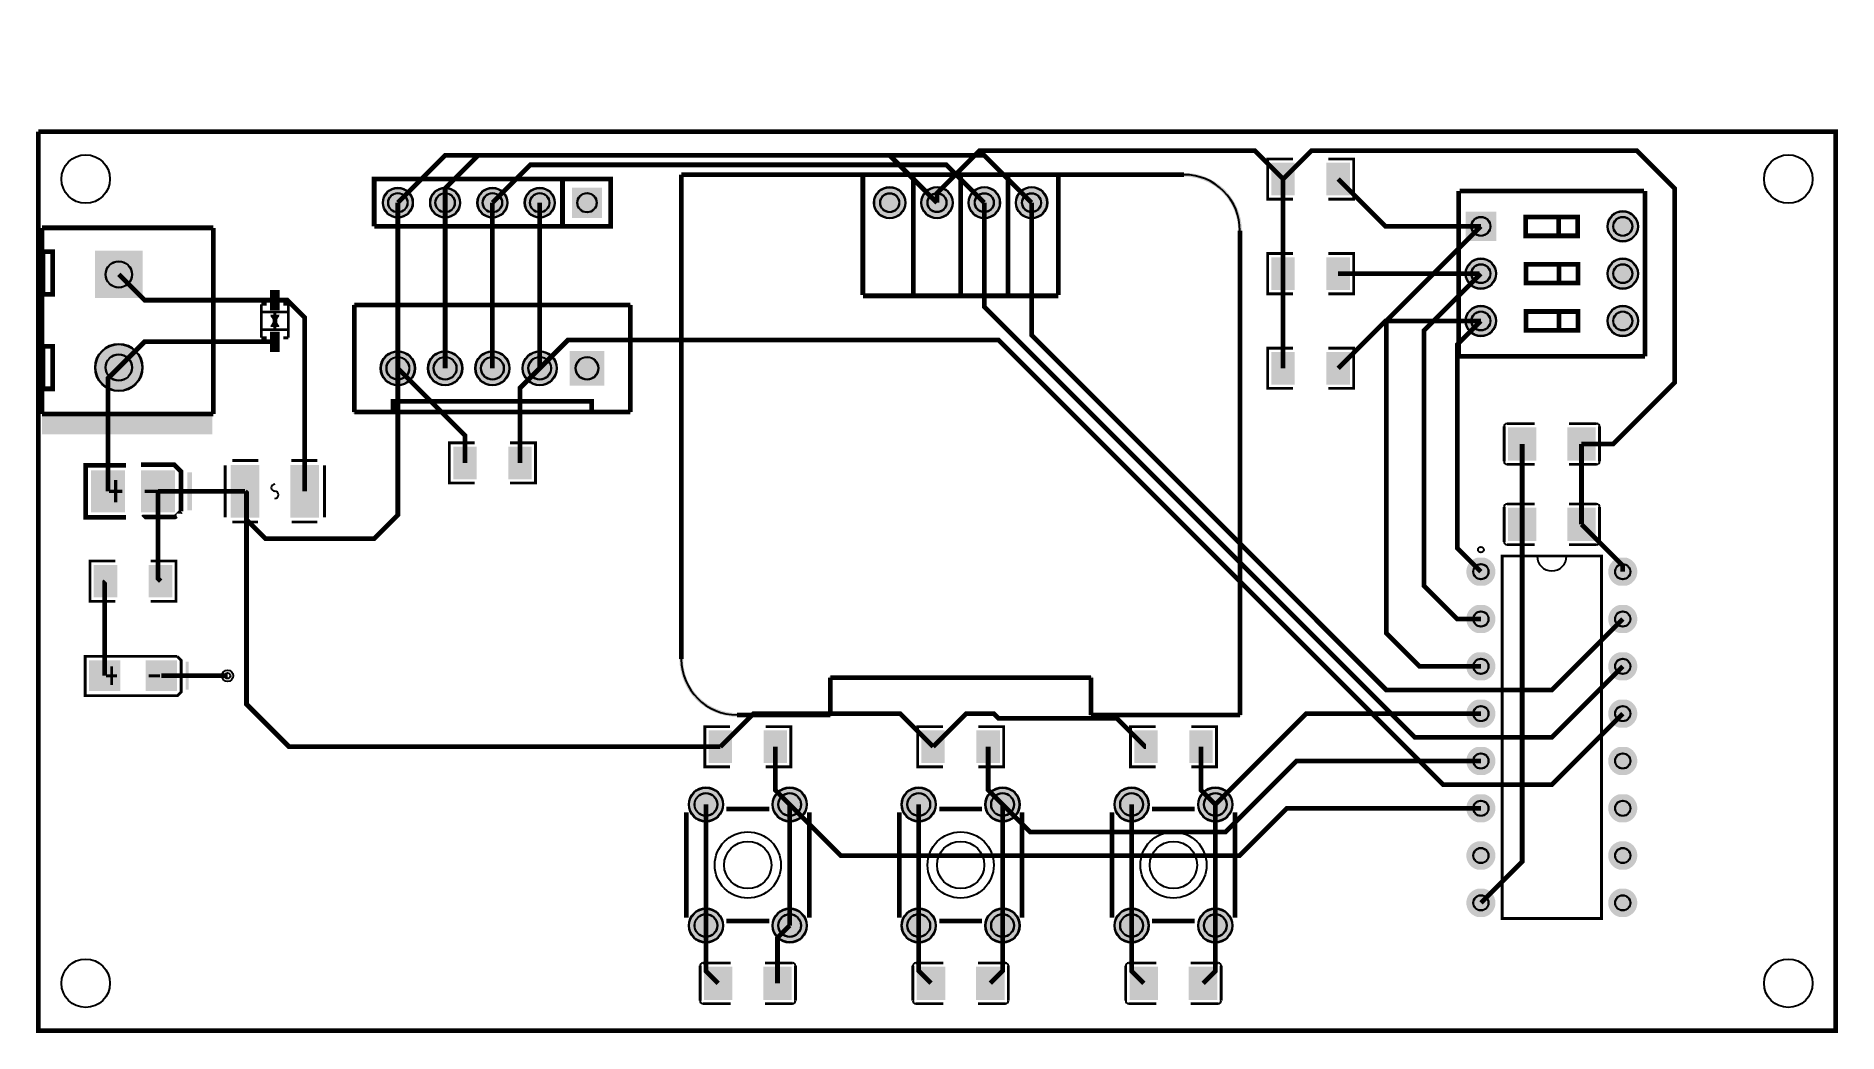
# Model space of a CAD drawing. Header units: millimetres. Extents: x -0.1 to 96.6, y -48.4 to 5.1.
import ezdxf

# ---------------------------------------------------------------- set-up
doc = ezdxf.new("R2010")
doc.units = ezdxf.units.MM
for name, color, linetype, true_color in [('BoardOutLine', 7, 'Continuous', 0xff00ff), ('BottomLayer', 7, 'Continuous', 0x0000ff), ('BottomSolderMaskLayer', 7, 'Continuous', 0xaa00ff), ('Document', 7, 'Continuous', 0xffffff), ('Hole', 7, 'Continuous', 0x222222), ('Multi-Layer', 7, 'Continuous', 0xc0c0c0), ('TopLayer', 7, 'Continuous', 0xff0000), ('TopPasteMaskLayer', 7, 'Continuous', 0x808080), ('TopSilkLayer', 7, 'Continuous', 0xffcc00), ('TopSolderMaskLayer', 7, 'Continuous', 0x800080)]:
    doc.layers.add(name, color=color, linetype=linetype, true_color=true_color)

msp = doc.modelspace()

# ---------------------------------------------------------------- hatches: boundary and pattern name
at = {"layer": 'BottomSolderMaskLayer'}
for points in [[(18.491236982473986, -3.810007620015199, 1), (20.116840233680485, -3.810007620015199, 1)], [(21.031242062484118, -3.810007620015199, 1), (22.656845313690617, -3.810007620015199, 1)], [(23.57124714249425, -3.810007620015199, 1), (25.19685039370075, -3.810007620015199, 1)], [(26.111252222504383, -3.810007620015199, 1), (27.736855473710882, -3.810007620015199, 1)], [(30.276808114906544, -4.622809245618441), (28.65120486370006, -4.622809245618441), (28.65120486370006, -2.9972059944119565), (30.276808114906544, -2.9972059944119565)], [(44.86968503937004, -3.8112776225552807, 1), (46.57049784099564, -3.8112776225552807, 1)], [(47.40969011938017, -3.8087376174752308, 1), (49.110502921005775, -3.8087376174752308, 1)], [(49.94969519939053, -3.8087376174752308, 1), (51.650508001016135, -3.8087376174752308, 1)], [(52.489700279400665, -3.8087376174752308, 1), (54.19051308102627, -3.8087376174752308, 1)], [(76.64460571501786, -4.292556091778806), (78.29540581661809, -4.292556091778806), (78.29540581661809, -5.867359241385088), (76.64460571501786, -5.867359241385088)], [(84.26477012954037, -5.080010160020265, 1), (85.91557023114056, -5.080010160020265, 1)], [(5.593421644907721, -6.384583975619535), (5.593421644907721, -8.93540999340064), (3.0425956271267296, -8.93540999340064), (3.0425956271267296, -6.384583975619535)], [(76.64475488950974, -7.620015240030398, 1), (78.29555499110994, -7.620015240030398, 1)], [(84.26477012954037, -7.620015240030398, 1), (85.91557023114056, -7.620015240030398, 1)], [(76.64475488950974, -10.160020320040644, 1), (78.29555499110994, -10.160020320040644, 1)], [(84.26477012954037, -10.160020320040644, 1), (85.91557023114056, -10.160020320040644, 1)], [(3.0426085852172378, -12.660147320294527, 1), (5.59340868681744, -12.660147320294527, 1)], [(18.378638557277135, -12.700025400050777, 1), (20.229438658877335, -12.700025400050777, 1)], [(20.918643637287268, -12.700025400050777, 1), (22.769443738887468, -12.700025400050777, 1)], [(23.4586487172974, -12.700025400050777, 1), (25.3094488188976, -12.700025400050777, 1)], [(25.998653797307533, -12.700025400050777, 1), (27.849453898907733, -12.700025400050777, 1)], [(30.389406745121732, -13.625399333952714), (28.53860664352169, -13.625399333952714), (28.53860664352169, -11.774599232352557), (30.389406745121732, -11.774599232352557)], [(77.65875031750056, -22.86664973329944, -0.7853981633974483), (77.65875031750056, -24.37744475488948), (77.28105156210313, -24.37744475488948, -0.7853981633974483), (77.28105156210313, -22.86664973329944)], [(85.27876555753096, -22.86664973329944, -0.7853981633974483), (85.27876555753096, -24.37744475488948), (84.90106680213376, -24.37744475488948, -0.7853981633974483), (84.90106680213376, -22.86664973329944)], [(77.65875031750056, -25.406654813309572, -0.7853981633974483), (77.65875031750056, -26.917449834899614), (77.28105156210313, -26.917449834899614, -0.7853981633974483), (77.28105156210313, -25.406654813309572)], [(85.27876555753096, -25.406654813309572, -0.7853981633974483), (85.27876555753096, -26.917449834899614), (84.90106680213376, -26.917449834899614, -0.7853981633974483), (84.90106680213376, -25.406654813309572)], [(77.65875031750056, -27.946659893319705, -0.7853981633974483), (77.65875031750056, -29.457454914909746), (77.28105156210313, -29.457454914909746, -0.7853981633974483), (77.28105156210313, -27.946659893319705)], [(85.27876555753096, -27.946659893319705, -0.7853981633974483), (85.27876555753096, -29.457454914909746), (84.90106680213376, -29.457454914909746, -0.7853981633974483), (84.90106680213376, -27.946659893319705)], [(77.65875031750056, -30.48666497332995, -0.7853981633974483), (77.65875031750056, -31.997459994919993), (77.28105156210313, -31.997459994919993, -0.7853981633974483), (77.28105156210313, -30.48666497332995)], [(85.27876555753096, -30.48666497332995, -0.7853981633974483), (85.27876555753096, -31.997459994919993), (84.90106680213376, -31.997459994919993, -0.7853981633974483), (84.90106680213376, -30.48666497332995)], [(77.65875031750056, -33.026670053340084, -0.7853981633974483), (77.65875031750056, -34.537465074930125), (77.28105156210313, -34.537465074930125, -0.7853981633974483), (77.28105156210313, -33.026670053340084)], [(85.27876555753096, -33.026670053340084, -0.7853981633974483), (85.27876555753096, -34.537465074930125), (84.90106680213376, -34.537465074930125, -0.7853981633974483), (84.90106680213376, -33.026670053340084)], [(34.92473964947934, -36.120142240284395, 1), (36.77553975107954, -36.120142240284395, 1)], [(39.424612649225345, -36.120142240284395, 1), (41.275412750825545, -36.120142240284395, 1)], [(46.35476250952505, -36.120142240284395, 1), (48.20556261112525, -36.120142240284395, 1)], [(50.854635509271056, -36.120142240284395, 1), (52.705435610871255, -36.120142240284395, 1)], [(57.78478536957076, -36.120142240284395, 1), (59.63558547117096, -36.120142240284395, 1)], [(62.284658369316766, -36.120142240284395, 1), (64.13545847091697, -36.120142240284395, 1)], [(77.65875031750056, -35.566675133350216, -0.7853981633974483), (77.65875031750056, -37.07747015494026), (77.28105156210313, -37.07747015494026, -0.7853981633974483), (77.28105156210313, -35.566675133350216)], [(85.27876555753096, -35.566675133350216, -0.7853981633974483), (85.27876555753096, -37.07747015494026), (84.90106680213376, -37.07747015494026, -0.7853981633974483), (84.90106680213376, -35.566675133350216)], [(77.65875031750056, -38.10668021336035, -0.7853981633974483), (77.65875031750056, -39.61747523495039), (77.28105156210313, -39.61747523495039, -0.7853981633974483), (77.28105156210313, -38.10668021336035)], [(85.27876555753096, -38.10668021336035, -0.7853981633974483), (85.27876555753096, -39.61747523495039), (84.90106680213376, -39.61747523495039, -0.7853981633974483), (84.90106680213376, -38.10668021336035)], [(77.65875031750056, -40.646685293370595, -0.7853981633974483), (77.65875031750056, -42.15748031496064), (77.28105156210313, -42.15748031496064, -0.7853981633974483), (77.28105156210313, -40.646685293370595)], [(85.27876555753096, -40.646685293370595, -0.7853981633974483), (85.27876555753096, -42.15748031496064), (84.90106680213376, -42.15748031496064, -0.7853981633974483), (84.90106680213376, -40.646685293370595)], [(34.92473964947934, -42.62001524003051, 1), (36.77553975107954, -42.62001524003051, 1)], [(39.424612649225345, -42.62001524003051, 1), (41.275412750825545, -42.62001524003051, 1)], [(46.35476250952505, -42.62001524003051, 1), (48.20556261112525, -42.62001524003051, 1)], [(50.854635509271056, -42.62001524003051, 1), (52.705435610871255, -42.62001524003051, 1)], [(57.78478536957076, -42.62001524003051, 1), (59.63558547117096, -42.62001524003051, 1)], [(62.284658369316766, -42.62001524003051, 1), (64.13545847091697, -42.62001524003051, 1)]]:
    msp.add_hatch(color=256, dxfattribs=at).paths.add_polyline_path(points)
at = {"layer": 'Document'}
for points in [[(34.42999745999509, -2.3090170180339555), (34.42999745999509, -28.310007620015313), (34.43102521070068, -28.389826152345677), (34.43410778135194, -28.46959175980328), (34.43924312800459, -28.54925155260787), (34.446427845589824, -28.628752711141033), (34.455657170173026, -28.70804252096957), (34.46692498211269, -28.787068407797847), (34.480223810117195, -28.8657779723286), (34.49554483619954, -28.944119025006444), (34.51287790152401, -29.0220396206239), (34.5322115131421, -29.099488092763067), (34.55353285161323, -29.176413088055256), (34.57682777950458, -29.252763600230537), (34.60208085076579, -29.3284890039389), (34.62927532096933, -29.40353908831753), (34.65839315841549, -29.47786409028447), (34.68941505608541, -29.551414727534166), (34.722320444445586, -29.624142231215842), (34.75708750508579, -29.695998378269223), (34.79369318518593, -29.766935523400093), (34.83211321280169, -29.836906630672274), (34.8723221129585, -29.905865304695794), (34.914293224543144, -29.973765821389293), (34.957998717982036, -30.040563158298596), (35.003409613693066, -30.106213024449517), (35.05049580130185, -30.170671889715322), (35.09922605960719, -30.233897013680348), (35.14956807728163, -30.295846473979623), (35.20148847429641, -30.356479194096096), (35.25495282405518, -30.415754970596936), (35.30992567622047, -30.473634499790933), (35.36637058021938, -30.530079403789955), (35.42425010941338, -30.585052255955134), (35.483525885914105, -30.638516605713903), (35.54415860603058, -30.6904370027288), (35.60610806633008, -30.740779020403124), (35.66933319029522, -30.789509278708465), (35.733792055561025, -30.836595466317476), (35.79944192171183, -30.882006362028505), (35.866239258621135, -30.92571185546717), (35.934139775314634, -30.967682967052042), (36.00309844933827, -31.007891867208855), (36.073069556610335, -31.0463118948245), (36.14400670174132, -31.082917574924636), (36.215862848794586, -31.117684635564842), (36.28859035247615, -31.15059002392502), (36.36214098972596, -31.181611921594936), (36.43646599169301, -31.21072975904076), (36.51151607607153, -31.23792422924464), (36.58724147977978, -31.26317730050573), (36.66359199195517, -31.286472228397315), (36.74051698724725, -31.307793566868327), (36.81796545938664, -31.327127178486535), (36.89588605500376, -31.344460243810886), (36.97422710768183, -31.35978126989312), (37.05293667221258, -31.373080097897628), (37.13196255904086, -31.384347909837174), (37.21125236886928, -31.39357723442049), (37.29075352740256, -31.400761952005723), (37.370413320207035, -31.40589729865826), (37.45017892766464, -31.408979869309633), (37.529997459995, -31.41000762001522), (42.529997459995, -31.410007620015335), (42.54422894382219, -31.408989764203397), (42.558170715679125, -31.405956917376784), (42.571538961295346, -31.40097081955082), (42.584061541740766, -31.394132973298497), (42.5954835333896, -31.385582577450805), (42.605572417430494, -31.375493693409794), (42.6141228132783, -31.36407170176085), (42.62096065953074, -31.351549121315543), (42.62594675735659, -31.338180875699436), (42.628979604183314, -31.32423910384273), (42.62999745999514, -31.310007620015313), (42.62999745999514, -29.41000762001522), (56.429997459994865, -29.41000762001522), (56.429997459994865, -31.310007620015313), (56.43101531580669, -31.32423910384273), (56.43404816263342, -31.338180875699436), (56.439034260459266, -31.351549121315543), (56.445872106711704, -31.364071701760963), (56.45442250255951, -31.375493693409794), (56.46451138660018, -31.385582577450805), (56.47593337824924, -31.394132973298497), (56.48845595869466, -31.40097081955082), (56.50182420431065, -31.405956917376784), (56.515765976167586, -31.408989764203397), (56.529997459995, -31.410007620015335), (64.52999745999477, -31.410007620015335), (64.54422894382219, -31.408989764203397), (64.55817071567913, -31.405956917376784), (64.57153896129512, -31.400970819550707), (64.58406154174031, -31.394132973298383), (64.59548353338937, -31.38558257745069), (64.60557241743027, -31.375493693409794), (64.61412281327785, -31.36407170176085), (64.62096065953028, -31.35154912131543), (64.62594675735636, -31.338180875699436), (64.62897960418286, -31.324239103842615), (64.62999745999468, -31.310007620015313), (64.62999745999491, -5.810007620015199), (64.42999745999487, -5.810007620015199), (64.42999745999487, -31.16002032004053), (64.42874417402027, -31.1711435407168), (64.42504716108806, -31.181708996661882), (64.41909180486414, -31.1911868917972), (64.41117673177723, -31.19910196488422), (64.4016988366418, -31.205057321108143), (64.3911333806966, -31.20875433404035), (64.38001016002067, -31.210007620015176), (56.68001016002063, -31.210007620015176), (56.66888128730125, -31.20875369720818), (56.65831046273024, -31.205054805712507), (56.6488277515914, -31.199096423392916), (56.640908656617285, -31.19117732841903), (56.634950274298035, -31.181694617280186), (56.63125138280225, -31.17112379270918), (56.62999745999514, -31.1599949199898), (56.62999745999491, -29.310007620015085), (56.62897960418309, -29.295776136187783), (56.62594675735636, -29.28183436433096), (56.62096065953051, -29.26846611871497), (56.61412281327807, -29.25594353826955), (56.605572417430494, -29.244521546620604), (56.5954835333896, -29.234432662579707), (56.58406154174054, -29.22588226673213), (56.57153896129512, -29.21904442047969), (56.55817071567935, -29.214058322653727), (56.54422894382242, -29.211025475827), (56.529997459995, -29.210007620015062), (42.57998475996942, -29.210007620015176), (42.56190578874998, -29.211101196303048), (42.544090449641544, -29.214365978361684), (42.52679853040422, -29.219754358317118), (42.5102821861592, -29.227187761455866), (42.49478226239671, -29.2365577920217), (42.480524782908105, -29.247727813869687), (42.467717653849604, -29.260534942928302), (42.45654763200173, -29.274792422416795), (42.44717760143567, -29.290292346179285), (42.43974419829692, -29.30680869042442), (42.43435581834137, -29.324100609661627), (42.43109103628285, -29.341915948770293), (42.42999745999509, -29.35999491998973), (42.42999745999509, -31.16002032004053), (42.42874417402027, -31.1711435407168), (42.42504716108806, -31.181708996661882), (42.41909180486414, -31.1911868917972), (42.411176731777005, -31.19910196488422), (42.4016988366418, -31.205057321108256), (42.39113338069683, -31.208754334040464), (42.38001016002045, -31.210007620015176), (37.529997459994775, -31.210007620015176), (37.452797947825275, -31.20897989227319), (37.37565315295251, -31.2058974374778), (37.298617753890994, -31.200762440404333), (37.22174635161741, -31.19357854062457), (37.14509343087184, -31.184350829926757), (37.06871332153946, -31.173085848707046), (36.99266016014212, -31.15979158133348), (36.916987851469, -31.14447745048699), (36.84175003036876, -31.127154310482865), (36.767000023735136, -31.107834439577232), (36.69279081270997, -31.086531531264995), (36.61917499513129, -31.063260684573493), (36.54620474825265, -31.03803839336115), (36.473931791761515, -31.010882534626944), (36.40240735112229, -30.981812355839338), (36.33168212126657, -30.950848461294413), (36.261806230664206, -30.918012797511665), (36.19282920579167, -30.883328637679256), (36.12479993603006, -30.846820565157827), (36.057766639012016, -30.808514456057196), (35.991776826447676, -30.768437460895257), (35.92687727044745, -30.726617985354437), (35.86311397037298, -30.683085670148785), (35.80053212023313, -30.637871370014977), (35.73917607665089, -30.591007131842844), (35.67908932742489, -30.542526171961867), (35.62031446070614, -30.49246285259801), (35.56289313481284, -30.44085265751812), (35.50686604870316, -30.387732166880255), (35.45227291312972, -30.333139031306587), (35.39915242249208, -30.27711194519702), (35.34754222741208, -30.21969061930372), (35.29747890804788, -30.160915752585197), (35.248997948167016, -30.10082900335908), (35.202133709994996, -30.03947295977673), (35.156919409861075, -29.97689110963688), (35.113387094655536, -29.91312780956264), (35.07156761911483, -29.84822825356241), (35.03149062395278, -29.78223844099773), (34.993184514852146, -29.715205143979915), (34.95667644233072, -29.647175874218192), (34.921992282498195, -29.578198849345767), (34.88915661871556, -29.50832295874352), (34.85819272417052, -29.437597728887795), (34.82912254538314, -29.366073288248344), (34.80196668664871, -29.29380033175744), (34.77674439543671, -29.2208300848788), (34.75347354874498, -29.147214267300114), (34.73217064043274, -29.07300505627495), (34.71285076952722, -28.998255049641443), (34.695527629522985, -28.923017228541084), (34.680213498676494, -28.847344919867737), (34.66691923130293, -28.771291758470397), (34.65565425008322, -28.694911649137907), (34.6464265393854, -28.61825872839256), (34.639242639605754, -28.541387326119093), (34.6341076425324, -28.464351927057464), (34.63102518773667, -28.3872071321847), (34.62999745999491, -28.3100076200152), (34.62999745999514, -2.3090170180339555)], [(34.6800101600204, -2.210007620015176), (34.6800101600204, -2.410007620015108), (61.52999745999523, -2.410007620015108), (61.60719697216473, -2.4110353477570925), (61.684341767037495, -2.4141178025524823), (61.76137716609901, -2.4192527996259514), (61.838248568372364, -2.4264366994057127), (61.91490148911794, -2.435664410103641), (61.99128159845054, -2.4469293913232377), (62.06733475984788, -2.4602236586969184), (62.143007068521, -2.4755377895434094), (62.218244889621246, -2.492860929547419), (62.29299489625487, -2.512180800453166), (62.36720410728003, -2.5334837087652886), (62.440819924858715, -2.556754555456905), (62.513790171737355, -2.5819768466691357), (62.58606312822826, -2.60913270540334), (62.65758756886771, -2.638202884190946), (62.72831279872344, -2.669166778735871), (62.7981886893258, -2.7020024425186193), (62.86716571419811, -2.736686602351142), (62.935194983959946, -2.7731946748724567), (63.00222828097776, -2.811500783973088), (63.06821809354233, -2.851577779135141), (63.133117649542555, -2.893397254675847), (63.196880949617025, -2.9369295698814994), (63.25946279975665, -2.9821438700153067), (63.32081884333911, -3.029008108187554), (63.380905592565114, -3.0774890680684166), (63.43968045928386, -3.127552387432388), (63.49710178517694, -3.1791625825122765), (63.55312887128662, -3.232283073150029), (63.607722006860286, -3.2868762087236973), (63.660842497497924, -3.3429032948332633), (63.712452692577926, -3.4003246207265647), (63.7625160119419, -3.459099487445201), (63.81099697182299, -3.519186236671203), (63.85786120999501, -3.580542280253553), (63.9030755101287, -3.643124130393403), (63.94660782533447, -3.7068874304676456), (63.98842730087517, -3.7717869864678732), (64.02850429603723, -3.8377767990325538), (64.06681040513786, -3.9048100960504826), (64.10331847765929, -3.972839365812092), (64.13800263749181, -4.041816390684517), (64.17083830127422, -4.111692281286878), (64.20180219581925, -4.182417511142603), (64.23087237460686, -4.25394195178194), (64.25802823334129, -4.326214908272959), (64.2832505245533, -4.399185155151486), (64.3065213712448, -4.472800972730283), (64.32782427955726, -4.547010183755333), (64.34714415046278, -4.621760190388841), (64.36446729046702, -4.6969980114892), (64.37978142131351, -4.772670320162547), (64.39307568868685, -4.848723481559887), (64.40434066990679, -4.925103590892377), (64.41356838060437, -5.001756511637836), (64.42075228038425, -5.078627913911305), (64.4258872774576, -5.15566331297282), (64.42896973225311, -5.232808107845585), (64.42999745999509, -5.310007620015199), (64.62999745999491, -5.310007620015199), (64.62896970928932, -5.230189087684721), (64.62588713863784, -5.1504234802271185), (64.62075179198541, -5.070763687422527), (64.61356707440018, -4.991262528889365), (64.60433774981698, -4.911972719060827), (64.59306993787732, -4.832946832232551), (64.57977110987258, -4.75423726770191), (64.56445008379046, -4.675896215023954), (64.547117018466, -4.597975619406611), (64.5277834068479, -4.52052714726733), (64.50646206837678, -4.443602151975142), (64.48316714048542, -4.367251639799861), (64.45791406922422, -4.291526236091499), (64.43071959902045, -4.216476151712982), (64.40160176157451, -4.142151149746155), (64.3705798639046, -4.068600512496232), (64.33767447554442, -3.9958730088146694), (64.30290741490421, -3.924016861761288), (64.2663017348043, -3.853079716630532), (64.22788170718832, -3.783108609358237), (64.18767280703173, -3.7141499353346035), (64.14570169544686, -3.6462494186412187), (64.10199620200797, -3.5794520817319153), (64.05658530629717, -3.5138022155811086), (64.00949911868793, -3.449343350315303), (63.960768860382814, -3.3861182263501632), (63.910426842708375, -3.324168766050775), (63.858506445693365, -3.263536045934302), (63.80504209593482, -3.2042602694335756), (63.75006924376953, -3.146380740239465), (63.69362433977062, -3.0899358362405565), (63.6357448105764, -3.034962984075378), (63.57646903407567, -2.9814986343166083), (63.5158363139592, -2.929578237301712), (63.453886853659924, -2.879236219627387), (63.39066172969501, -2.8305059613220465), (63.326202864429206, -2.7834197737130353), (63.26055299827817, -2.7380088780021197), (63.19375566136887, -2.694303384563227), (63.12585514467537, -2.652332272978583), (63.056896470651964, -2.6121233728217703), (62.98692536337944, -2.573703345206013), (62.915988218248685, -2.537097665105989), (62.844132071195645, -2.502330604465783), (62.77140456751363, -2.469425216105492), (62.69785393026382, -2.438403318435576), (62.62352892829699, -2.409285480989638), (62.548478843918474, -2.382091010785871), (62.47275344021023, -2.3568379395246666), (62.39640292803506, -2.3335430116331963), (62.31947793274276, -2.312221673162071), (62.24202946060359, -2.2928880615439766), (62.16410886498602, -2.275554996219512), (62.08576781230818, -2.2602339701372784), (62.00705824777742, -2.246935142132884), (61.92803236094937, -2.2356673301932233), (61.84874255112072, -2.226438005610021), (61.769241392587446, -2.2192532880246745), (61.68958159978297, -2.2141179413721375), (61.609815992325366, -2.2110353707208787), (61.529997459995, -2.210007620015176), (61.480010160020356, -2.210007620015176), (34.72999745999482, -2.210007620015176)], [(29.718008636017203, -14.986004572009051), (31.75001270002531, -14.986004572009051), (31.75001270002531, -9.39799339598676), (17.01798323596654, -9.39799339598676), (17.01798323596654, -14.986004572009051), (19.049987299974646, -14.986004572009051), (19.049987299974646, -15.124028448056833), (19.02400304800608, -15.150012700025286), (16.924028448056788, -15.150012700025286), (16.874015748031525, -15.099999999999909), (16.874015748031525, -9.299999999999955), (16.974015748031434, -9.200000000000045), (31.77401574803139, -9.200000000000045), (31.874015748031525, -9.299999999999955), (31.874015748031525, -15.049987299974532), (31.82400304800626, -15.099999999999909), (29.724003048006125, -15.099999999999909)], [(12.954000508000945, -9.905994411988786), (12.445999491998919, -9.905994411988786), (12.700000000000045, -10.1599949199898)], [(12.445999491998919, -10.413995427990812), (12.954000508000945, -10.413995427990812), (12.700000000000045, -10.1599949199898)], [(3.786004572009233, -19.211734823469556), (3.786004572009233, -19.391719583439226), (4.506019812039767, -19.391719583439226), (4.506019812039767, -19.211734823469556)], [(4.056007112014186, -18.701727203454425), (4.056007112014186, -19.901727203454357), (4.236017272034587, -19.901727203454357), (4.236017272034587, -18.701727203454425)], [(6.4260350520701195, -19.211734823469556), (6.4260350520701195, -19.391719583439226), (5.706019812039585, -19.391719583439226), (5.706019812039585, -19.211734823469556)], [(3.8550165100330105, -28.71000762001529), (3.8550165100330105, -29.710007620015176), (4.005003810007565, -29.710007620015176), (4.005003810007565, -28.71000762001529)], [(3.629997459994911, -29.135001270002476), (3.629997459994911, -29.285013970027876), (4.22999745999482, -29.285013970027876), (4.22999745999482, -29.135001270002476)], [(6.530022860045847, -29.135001270002476), (6.530022860045847, -29.285013970027876), (5.93002286004571, -29.285013970027876), (5.93002286004571, -29.135001270002476)]]:
    msp.add_hatch(color=256, dxfattribs=at).paths.add_polyline_path(points)
at = {"layer": 'Multi-Layer'}
for points in [[(18.516637033274087, -3.810007620015199, 1), (20.091440182880383, -3.810007620015199, 1)], [(21.05664211328422, -3.810007620015199, 1), (22.631445262890516, -3.810007620015199, 1)], [(23.596647193294352, -3.810007620015199, 1), (25.17145034290065, -3.810007620015199, 1)], [(26.136652273304485, -3.810007620015199, 1), (27.71145542291078, -3.810007620015199, 1)], [(30.2514097028195, -4.597409194818283), (28.676606553213105, -4.597409194818283), (28.676606553213105, -3.0226060452121146), (30.2514097028195, -3.0226060452121146)], [(44.89508509017014, -3.8112776225552807, 1), (46.54509779019554, -3.8112776225552807, 1)], [(47.435090170180274, -3.8087376174752308, 1), (49.085102870205674, -3.8087376174752308, 1)], [(49.975095250190634, -3.8087376174752308, 1), (51.625107950216034, -3.8087376174752308, 1)], [(52.51510033020077, -3.8087376174752308, 1), (54.165113030226166, -3.8087376174752308, 1)], [(76.67000254000504, -4.317957835915649), (78.27000254000518, -4.317957835915649), (78.27000254000518, -5.841960883921729), (76.67000254000504, -5.841960883921729)], [(84.29017018034047, -5.080010160020265, 1), (85.89017018034046, -5.080010160020265, 1)], [(5.568021336042648, -6.409982219964377), (5.568021336042648, -8.910007620015222), (3.067995935991803, -8.910007620015222), (3.067995935991803, -6.409982219964377)], [(76.67015494030984, -7.620015240030398, 1), (78.27015494030984, -7.620015240030398, 1)], [(84.29017018034047, -7.620015240030398, 1), (85.89017018034046, -7.620015240030398, 1)], [(76.67015494030984, -10.160020320040644, 1), (78.27015494030984, -10.160020320040644, 1)], [(84.29017018034047, -10.160020320040644, 1), (85.89017018034046, -10.160020320040644, 1)], [(3.068008636017339, -12.660147320294527, 1), (5.568008636017339, -12.660147320294527, 1)], [(18.404038608077236, -12.700025400050777, 1), (20.204038608077234, -12.700025400050777, 1)], [(20.94404368808737, -12.700025400050777, 1), (22.744043688087366, -12.700025400050777, 1)], [(23.4840487680975, -12.700025400050777, 1), (25.2840487680975, -12.700025400050777, 1)], [(26.024053848107634, -12.700025400050777, 1), (27.82405384810763, -12.700025400050777, 1)], [(30.364008128016167, -13.600000000000023), (28.56400812801644, -13.600000000000023), (28.56400812801644, -11.799999999999955), (30.364008128016167, -11.799999999999955)], [(77.6524003048005, -22.89204978409954, -0.7853981633974483), (77.6524003048005, -24.35204470408938), (77.2874015748032, -24.35204470408938, -0.7853981633974483), (77.2874015748032, -22.89204978409954)], [(85.27241554483112, -22.89204978409954, -0.7853981633974483), (85.27241554483112, -24.35204470408938), (84.9074168148336, -24.35204470408938, -0.7853981633974483), (84.9074168148336, -22.89204978409954)], [(77.6524003048005, -25.432054864109674, -0.7853981633974483), (77.6524003048005, -26.892049784099513), (77.2874015748032, -26.892049784099513, -0.7853981633974483), (77.2874015748032, -25.432054864109674)], [(85.27241554483112, -25.432054864109674, -0.7853981633974483), (85.27241554483112, -26.892049784099513), (84.9074168148336, -26.892049784099513, -0.7853981633974483), (84.9074168148336, -25.432054864109674)], [(77.6524003048005, -27.972059944119806, -0.7853981633974483), (77.6524003048005, -29.432054864109645), (77.2874015748032, -29.432054864109645, -0.7853981633974483), (77.2874015748032, -27.972059944119806)], [(85.27241554483112, -27.972059944119806, -0.7853981633974483), (85.27241554483112, -29.432054864109645), (84.9074168148336, -29.432054864109645, -0.7853981633974483), (84.9074168148336, -27.972059944119806)], [(77.6524003048005, -30.512065024130052, -0.7853981633974483), (77.6524003048005, -31.97205994411989), (77.2874015748032, -31.97205994411989, -0.7853981633974483), (77.2874015748032, -30.512065024130052)], [(85.27241554483112, -30.512065024130052, -0.7853981633974483), (85.27241554483112, -31.97205994411989), (84.9074168148336, -31.97205994411989, -0.7853981633974483), (84.9074168148336, -30.512065024130052)], [(77.6524003048005, -33.052070104140185, -0.7853981633974483), (77.6524003048005, -34.512065024130024), (77.2874015748032, -34.512065024130024, -0.7853981633974483), (77.2874015748032, -33.052070104140185)], [(85.27241554483112, -33.052070104140185, -0.7853981633974483), (85.27241554483112, -34.512065024130024), (84.9074168148336, -34.512065024130024, -0.7853981633974483), (84.9074168148336, -33.052070104140185)], [(34.95013970027944, -36.120142240284395, 1), (36.75013970027944, -36.120142240284395, 1)], [(39.45001270002545, -36.120142240284395, 1), (41.250012700025444, -36.120142240284395, 1)], [(46.380162560325154, -36.120142240284395, 1), (48.18016256032515, -36.120142240284395, 1)], [(50.88003556007116, -36.120142240284395, 1), (52.680035560071154, -36.120142240284395, 1)], [(57.810185420370864, -36.120142240284395, 1), (59.61018542037086, -36.120142240284395, 1)], [(62.31005842011687, -36.120142240284395, 1), (64.11005842011687, -36.120142240284395, 1)], [(77.6524003048005, -35.59207518415032, -0.7853981633974483), (77.6524003048005, -37.05207010414016), (77.2874015748032, -37.05207010414016, -0.7853981633974483), (77.2874015748032, -35.59207518415032)], [(85.27241554483112, -35.59207518415032, -0.7853981633974483), (85.27241554483112, -37.05207010414016), (84.9074168148336, -37.05207010414016, -0.7853981633974483), (84.9074168148336, -35.59207518415032)], [(77.6524003048005, -38.13208026416045, -0.7853981633974483), (77.6524003048005, -39.59207518415029), (77.2874015748032, -39.59207518415029, -0.7853981633974483), (77.2874015748032, -38.13208026416045)], [(85.27241554483112, -38.13208026416045, -0.7853981633974483), (85.27241554483112, -39.59207518415029), (84.9074168148336, -39.59207518415029, -0.7853981633974483), (84.9074168148336, -38.13208026416045)], [(77.6524003048005, -40.672085344170696, -0.7853981633974483), (77.6524003048005, -42.132080264160535), (77.2874015748032, -42.132080264160535, -0.7853981633974483), (77.2874015748032, -40.672085344170696)], [(85.27241554483112, -40.672085344170696, -0.7853981633974483), (85.27241554483112, -42.132080264160535), (84.9074168148336, -42.132080264160535, -0.7853981633974483), (84.9074168148336, -40.672085344170696)], [(34.95013970027944, -42.62001524003051, 1), (36.75013970027944, -42.62001524003051, 1)], [(39.45001270002545, -42.62001524003051, 1), (41.250012700025444, -42.62001524003051, 1)], [(46.380162560325154, -42.62001524003051, 1), (48.18016256032515, -42.62001524003051, 1)], [(50.88003556007116, -42.62001524003051, 1), (52.680035560071154, -42.62001524003051, 1)], [(57.810185420370864, -42.62001524003051, 1), (59.61018542037086, -42.62001524003051, 1)], [(62.31005842011687, -42.62001524003051, 1), (64.11005842011687, -42.62001524003051, 1)]]:
    msp.add_hatch(color=256, dxfattribs=at).paths.add_polyline_path(points)
at = {"layer": 'TopLayer'}
for points in [[(67.45100330200671, -1.689509779019545), (67.45100330200671, -3.39050038100072), (66.24348488696978, -3.39050038100072), (66.24348488696978, -1.689509779019545)], [(69.20101600203202, -1.689509779019545), (69.20101600203202, -3.39050038100072), (70.40853441706895, -3.39050038100072), (70.40853441706895, -1.689509779019545)], [(67.45100330200671, -6.769494538989079), (67.45100330200671, -8.470485140970254), (66.24348488696978, -8.470485140970254), (66.24348488696978, -6.769494538989079)], [(69.20101600203202, -6.769494538989079), (69.20101600203202, -8.470485140970254), (70.40853441706895, -8.470485140970254), (70.40853441706895, -6.769494538989079)], [(12.454991109982302, -9.535001270002454), (12.945008890017789, -9.535001270002454), (12.945008890017789, -8.549987299974646), (12.454991109982302, -8.549987299974646)], [(12.454991109982302, -10.784988569977145), (12.945008890017789, -10.784988569977145), (12.945008890017789, -11.770002540005066), (12.454991109982302, -11.770002540005066)], [(67.45100330200671, -11.849504699009344), (67.45100330200671, -13.550495300990633), (66.24348488696978, -13.550495300990633), (66.24348488696978, -11.849504699009344)], [(69.20101600203202, -11.849504699009344), (69.20101600203202, -13.550495300990633), (70.40853441706895, -13.550495300990633), (70.40853441706895, -11.849504699009344)], [(80.42999745999487, -15.899999999999977), (80.42999745999487, -17.628016256032424), (78.94500889001779, -17.628016256032424), (78.94500889001779, -15.899999999999977)], [(82.13002286004576, -15.899999999999977), (82.13002286004576, -17.628016256032424), (83.61501143002283, -17.628016256032424), (83.61501143002283, -15.899999999999977)], [(23.508991617983384, -16.929514859029723), (23.508991617983384, -18.630505461010898), (22.301473202946454, -18.630505461010898), (22.301473202946454, -16.929514859029723)], [(25.259004318008692, -16.929514859029723), (25.259004318008692, -18.630505461010898), (26.466522733045394, -18.630505461010898), (26.466522733045394, -16.929514859029723)], [(4.6276860553721235, -20.401701803403625), (2.8426720853442475, -20.401701803403625), (2.8426720853442475, -18.20170180340358), (4.6276860553721235, -18.20170180340358)], [(7.317424434848817, -20.40640081280162), (5.532410464820941, -20.40640081280162), (5.532410464820941, -18.20640081280169), (7.317424434848817, -18.20640081280169)], [(11.842494284988561, -17.913487426974825), (11.842494284988561, -20.69448818897638), (10.357505715011484, -20.69448818897638), (10.357505715011484, -17.913487426974825)], [(13.55750571501153, -17.913487426974825), (13.55750571501153, -20.69448818897638), (15.042494284988607, -20.69448818897638), (15.042494284988607, -17.913487426974825)], [(80.42999745999487, -21.945999491999032), (80.42999745999487, -20.21798323596647), (78.94500889001779, -20.21798323596647), (78.94500889001779, -21.945999491999032)], [(82.13002286004576, -21.945999491999032), (82.13002286004576, -20.21798323596647), (83.61501143002283, -20.21798323596647), (83.61501143002283, -21.945999491999032)], [(4.205003810007611, -23.279502159004323), (4.205003810007611, -24.9804927609855), (2.9974853949709086, -24.9804927609855), (2.9974853949709086, -23.279502159004323)], [(5.9550165100329195, -23.279502159004323), (5.9550165100329195, -24.9804927609855), (7.162534925069849, -24.9804927609855), (7.162534925069849, -23.279502159004323)], [(4.380111760223372, -30.01000762001513), (2.745110490221009, -30.01000762001513), (2.745110490221009, -28.41000762001522), (4.380111760223372, -28.41000762001522)], [(7.414909829819635, -30.01000762001513), (5.779908559817159, -30.01000762001513), (5.779908559817159, -28.41000762001522), (7.414909829819635, -28.41000762001522)], [(37.224993649987255, -33.870485140970345), (37.224993649987255, -32.169494538989056), (36.01747523495055, -32.169494538989056), (36.01747523495055, -33.870485140970345)], [(38.97500635001256, -33.870485140970345), (38.97500635001256, -32.169494538989056), (40.18252476504949, -32.169494538989056), (40.18252476504949, -33.870485140970345)], [(48.65499110998212, -33.870485140970345), (48.65499110998212, -32.169494538989056), (47.44747269494542, -32.169494538989056), (47.44747269494542, -33.870485140970345)], [(50.405003810007656, -33.870485140970345), (50.405003810007656, -32.169494538989056), (51.612522225044586, -32.169494538989056), (51.612522225044586, -33.870485140970345)], [(60.08498856997721, -33.870485140970345), (60.08498856997721, -32.169494538989056), (58.87747015494028, -32.169494538989056), (58.87747015494028, -33.870485140970345)], [(61.83500127000275, -33.870485140970345), (61.83500127000275, -32.169494538989056), (63.04251968503945, -32.169494538989056), (63.04251968503945, -33.870485140970345)], [(37.249987299974464, -46.583997967995856), (37.249987299974464, -44.85598171196341), (35.764998729997615, -44.85598171196341), (35.764998729997615, -46.583997967995856)], [(38.950012700025354, -46.583997967995856), (38.950012700025354, -44.85598171196341), (40.43500127000266, -44.85598171196341), (40.43500127000266, -46.583997967995856)], [(48.67998475996956, -46.583997967995856), (48.67998475996956, -44.85598171196341), (47.19499618999248, -44.85598171196341), (47.19499618999248, -46.583997967995856)], [(50.38001016002022, -46.583997967995856), (50.38001016002022, -44.85598171196341), (51.864998729997524, -44.85598171196341), (51.864998729997524, -46.583997967995856)], [(60.10998221996442, -46.583997967995856), (60.10998221996442, -44.85598171196341), (58.624993649987346, -44.85598171196341), (58.624993649987346, -46.583997967995856)], [(61.810007620015085, -46.583997967995856), (61.810007620015085, -44.85598171196341), (63.29499618999239, -44.85598171196341), (63.29499618999239, -46.583997967995856)]]:
    msp.add_hatch(color=256, dxfattribs=at).paths.add_polyline_path(points)
at = {"layer": 'TopPasteMaskLayer'}
for points in [[(67.45100330200671, -1.7895097790195678), (67.45100330200671, -2.1508255016509565), (67.35100330200657, -2.2508255016509793), (67.14043688087372, -2.2508255016509793), (67.04043688087359, -2.350825501651002), (67.04043688087359, -2.729184658369263), (67.14043688087372, -2.829184658369286), (67.35100330200657, -2.829184658369286), (67.45100330200671, -2.9291846583693086), (67.45100330200671, -3.2905003810006974), (67.35100330200657, -3.39050038100072), (66.34348488696992, -3.39050038100072), (66.24348488696978, -3.2905003810006974), (66.24348488696978, -1.7895097790195678), (66.34348488696992, -1.689509779019545), (67.35100330200657, -1.689509779019545)], [(69.20101600203202, -1.7895097790195678), (69.20101600203202, -2.1508255016509565), (69.30101600203193, -2.2508255016509793), (69.51158242316478, -2.2508255016509793), (69.61158242316492, -2.350825501651002), (69.61158242316492, -2.729184658369263), (69.51158242316478, -2.829184658369286), (69.30101600203193, -2.829184658369286), (69.20101600203202, -2.9291846583693086), (69.20101600203202, -3.2905003810006974), (69.30101600203193, -3.39050038100072), (70.30853441706881, -3.39050038100072), (70.40853441706895, -3.2905003810006974), (70.40853441706895, -1.7895097790195678), (70.30853441706881, -1.689509779019545), (69.30101600203193, -1.689509779019545)], [(67.45100330200671, -6.869494538989102), (67.45100330200671, -7.230810261620491), (67.35100330200657, -7.3308102616204), (67.14043688087372, -7.3308102616204), (67.04043688087359, -7.430810261620422), (67.04043688087359, -7.809169418338911), (67.14043688087372, -7.909169418338706), (67.35100330200657, -7.909169418338706), (67.45100330200671, -8.009169418338729), (67.45100330200671, -8.370485140970231), (67.35100330200657, -8.470485140970254), (66.34348488696992, -8.470485140970254), (66.24348488696978, -8.370485140970231), (66.24348488696978, -6.869494538989102), (66.34348488696992, -6.769494538989079), (67.35100330200657, -6.769494538989079)], [(69.20101600203202, -6.869494538989102), (69.20101600203202, -7.230810261620491), (69.30101600203193, -7.3308102616204), (69.51158242316478, -7.3308102616204), (69.61158242316492, -7.430810261620422), (69.61158242316492, -7.809169418338911), (69.51158242316478, -7.909169418338706), (69.30101600203193, -7.909169418338706), (69.20101600203202, -8.009169418338729), (69.20101600203202, -8.370485140970231), (69.30101600203193, -8.470485140970254), (70.30853441706881, -8.470485140970254), (70.40853441706895, -8.370485140970231), (70.40853441706895, -6.869494538989102), (70.30853441706881, -6.769494538989079), (69.30101600203193, -6.769494538989079)], [(12.454991109982302, -9.535001270002454), (12.945008890017789, -9.535001270002454), (12.945008890017789, -8.549987299974646), (12.454991109982302, -8.549987299974646)], [(12.454991109982302, -10.784988569977145), (12.945008890017789, -10.784988569977145), (12.945008890017789, -11.770002540005066), (12.454991109982302, -11.770002540005066)], [(67.45100330200671, -11.949504699009367), (67.45100330200671, -12.31082042164087), (67.35100330200657, -12.410820421640778), (67.14043688087372, -12.410820421640778), (67.04043688087359, -12.510820421640801), (67.04043688087359, -12.889179578359176), (67.14043688087372, -12.989179578359085), (67.35100330200657, -12.989179578359085), (67.45100330200671, -13.089179578359108), (67.45100330200671, -13.45049530099061), (67.35100330200657, -13.550495300990633), (66.34348488696992, -13.550495300990633), (66.24348488696978, -13.45049530099061), (66.24348488696978, -11.949504699009367), (66.34348488696992, -11.849504699009344), (67.35100330200657, -11.849504699009344)], [(69.20101600203202, -11.949504699009367), (69.20101600203202, -12.31082042164087), (69.30101600203193, -12.410820421640778), (69.51158242316478, -12.410820421640778), (69.61158242316492, -12.510820421640801), (69.61158242316492, -12.889179578359176), (69.51158242316478, -12.989179578359085), (69.30101600203193, -12.989179578359085), (69.20101600203202, -13.089179578359108), (69.20101600203202, -13.45049530099061), (69.30101600203193, -13.550495300990633), (70.30853441706881, -13.550495300990633), (70.40853441706895, -13.45049530099061), (70.40853441706895, -11.949504699009367), (70.30853441706881, -11.849504699009344), (69.30101600203193, -11.849504699009344)], [(80.42999745999487, -16), (80.42999745999487, -16.370256540513083), (80.32999745999496, -16.470256540513105), (80.02509525019036, -16.470256540513105), (79.92509525019068, -16.570256540513014), (79.92509525019068, -16.9577597155195), (80.02509525019036, -17.05775971551941), (80.32999745999496, -17.05775971551941), (80.42999745999487, -17.157759715519433), (80.42999745999487, -17.5280162560324), (80.32999745999496, -17.628016256032424), (79.04500889001793, -17.628016256032424), (78.94500889001779, -17.5280162560324), (78.94500889001779, -16), (79.04500889001793, -15.899999999999977), (80.32999745999496, -15.899999999999977)], [(82.13002286004576, -16), (82.13002286004576, -16.370256540513083), (82.23002286004566, -16.470256540513105), (82.53492506985003, -16.470256540513105), (82.63492506985017, -16.570256540513014), (82.63492506985017, -16.9577597155195), (82.53492506985003, -17.05775971551941), (82.23002286004566, -17.05775971551941), (82.13002286004576, -17.157759715519433), (82.13002286004576, -17.5280162560324), (82.23002286004566, -17.628016256032424), (83.51501143002292, -17.628016256032424), (83.61501143002283, -17.5280162560324), (83.61501143002283, -16), (83.51501143002292, -15.899999999999977), (82.23002286004566, -15.899999999999977)], [(23.508991617983384, -17.029514859029746), (23.508991617983384, -17.390830581661135), (23.408991617983247, -17.490830581661044), (23.198425196850394, -17.490830581661044), (23.098425196850485, -17.590830581661066), (23.098425196850485, -17.969189738379555), (23.198425196850394, -18.06918973837935), (23.408991617983247, -18.06918973837935), (23.508991617983384, -18.169189738379373), (23.508991617983384, -18.530505461010875), (23.408991617983247, -18.630505461010898), (22.401473202946363, -18.630505461010898), (22.301473202946454, -18.530505461010875), (22.301473202946454, -17.029514859029746), (22.401473202946363, -16.929514859029723), (23.408991617983247, -16.929514859029723)], [(25.259004318008692, -17.029514859029746), (25.259004318008692, -17.390830581661135), (25.3590043180086, -17.490830581661044), (25.569570739141454, -17.490830581661044), (25.669570739141363, -17.590830581661066), (25.669570739141363, -17.969189738379555), (25.569570739141454, -18.06918973837935), (25.3590043180086, -18.06918973837935), (25.259004318008692, -18.169189738379373), (25.259004318008692, -18.530505461010875), (25.3590043180086, -18.630505461010898), (26.366522733045485, -18.630505461010898), (26.466522733045394, -18.530505461010875), (26.466522733045394, -17.029514859029746), (26.366522733045485, -16.929514859029723), (25.3590043180086, -16.929514859029723)], [(4.6276860553721235, -20.401701803403625), (2.8426720853442475, -20.401701803403625), (2.8426720853442475, -18.20170180340358), (4.6276860553721235, -18.20170180340358)], [(7.317424434848817, -20.40640081280162), (5.532410464820941, -20.40640081280162), (5.532410464820941, -18.20640081280169), (7.317424434848817, -18.20640081280169)], [(11.842494284988561, -18.013487426974848), (11.842494284988561, -18.731216662433326), (11.742494284988652, -18.83121666243335), (11.437592075184057, -18.83121666243335), (11.337592075184148, -18.93121666243337), (11.337592075184148, -19.676758953517833), (11.437592075184057, -19.776758953517856), (11.742494284988652, -19.776758953517856), (11.842494284988561, -19.87675895351788), (11.842494284988561, -20.594488188976356), (11.742494284988652, -20.69448818897638), (10.457505715011393, -20.69448818897638), (10.357505715011484, -20.594488188976356), (10.357505715011484, -18.013487426974848), (10.457505715011393, -17.913487426974825), (11.742494284988652, -17.913487426974825)], [(13.55750571501153, -18.013487426974848), (13.55750571501153, -18.731216662433326), (13.657505715011439, -18.83121666243335), (13.962407924815807, -18.83121666243335), (14.062407924815943, -18.93121666243337), (14.062407924815943, -19.676758953517833), (13.962407924815807, -19.776758953517856), (13.657505715011439, -19.776758953517856), (13.55750571501153, -19.87675895351788), (13.55750571501153, -20.594488188976356), (13.657505715011439, -20.69448818897638), (14.94249428498847, -20.69448818897638), (15.042494284988607, -20.594488188976356), (15.042494284988607, -18.013487426974848), (14.94249428498847, -17.913487426974825), (13.657505715011439, -17.913487426974825)], [(80.42999745999487, -21.84599949199901), (80.42999745999487, -21.475742951485927), (80.32999745999496, -21.375742951485904), (80.02509525019036, -21.375742951485904), (79.92509525019068, -21.27574295148588), (79.92509525019068, -20.88823977647951), (80.02509525019036, -20.788239776479486), (80.32999745999496, -20.788239776479486), (80.42999745999487, -20.688239776479463), (80.42999745999487, -20.317983235966494), (80.32999745999496, -20.21798323596647), (79.04500889001793, -20.21798323596647), (78.94500889001779, -20.317983235966494), (78.94500889001779, -21.84599949199901), (79.04500889001793, -21.945999491999032), (80.32999745999496, -21.945999491999032)], [(82.13002286004576, -21.84599949199901), (82.13002286004576, -21.475742951485927), (82.23002286004566, -21.375742951485904), (82.53492506985003, -21.375742951485904), (82.63492506985017, -21.27574295148588), (82.63492506985017, -20.88823977647951), (82.53492506985003, -20.788239776479486), (82.23002286004566, -20.788239776479486), (82.13002286004576, -20.688239776479463), (82.13002286004576, -20.317983235966494), (82.23002286004566, -20.21798323596647), (83.51501143002292, -20.21798323596647), (83.61501143002283, -20.317983235966494), (83.61501143002283, -21.84599949199901), (83.51501143002292, -21.945999491999032), (82.23002286004566, -21.945999491999032)], [(4.205003810007611, -23.379502159004232), (4.205003810007611, -23.740817881635735), (4.105003810007702, -23.840817881635758), (3.8944373888748487, -23.840817881635758), (3.7944373888749396, -23.94081788163578), (3.7944373888749396, -24.31917703835404), (3.8944373888748487, -24.419177038354064), (4.105003810007702, -24.419177038354064), (4.205003810007611, -24.519177038354087), (4.205003810007611, -24.880492760985476), (4.105003810007702, -24.9804927609855), (3.0974853949708177, -24.9804927609855), (2.9974853949709086, -24.880492760985476), (2.9974853949709086, -23.379502159004232), (3.0974853949708177, -23.279502159004323), (4.105003810007702, -23.279502159004323)], [(5.9550165100329195, -23.379502159004232), (5.9550165100329195, -23.740817881635735), (6.055016510033056, -23.840817881635758), (6.265582931165909, -23.840817881635758), (6.365582931165818, -23.94081788163578), (6.365582931165818, -24.31917703835404), (6.265582931165909, -24.419177038354064), (6.055016510033056, -24.419177038354064), (5.9550165100329195, -24.519177038354087), (5.9550165100329195, -24.880492760985476), (6.055016510033056, -24.9804927609855), (7.062534925069713, -24.9804927609855), (7.162534925069849, -24.880492760985476), (7.162534925069849, -23.379502159004232), (7.062534925069713, -23.279502159004323), (6.055016510033056, -23.279502159004323)], [(4.3800355600710645, -29.910033020065953), (4.3800355600710645, -29.539497078994145), (4.2800355600711555, -29.439497078994123), (3.9241300482601673, -29.439497078994123), (3.8241300482602583, -29.3394970789941), (3.8241300482602583, -29.080543561087097), (3.9241300482601673, -28.980543561087075), (4.2800355600711555, -28.980543561087075), (4.3800355600710645, -28.88051816103632), (4.3800355600710645, -28.510007620015244), (4.2800355600711555, -28.41000762001522), (2.8450342900684973, -28.41000762001522), (2.7450088900177434, -28.510007620015244), (2.7450088900177434, -29.910033020065953), (2.8450342900684973, -30.010033020065976), (4.2800355600711555, -30.010033020065976)], [(5.780010160020311, -28.510007620015244), (5.780010160020311, -28.88051816103632), (5.880010160020447, -28.980518161036343), (6.235915671831435, -28.980518161036343), (6.335915671831344, -29.080518161036252), (6.335915671831344, -29.3394970789941), (6.235915671831435, -29.439497078994123), (5.880010160020447, -29.439497078994123), (5.780010160020311, -29.539497078994145), (5.780010160020311, -29.91000762001522), (5.880010160020447, -30.01000762001513), (7.315011430022878, -30.01000762001513), (7.415011430022787, -29.91000762001522), (7.415011430022787, -28.510007620015244), (7.315011430022878, -28.41000762001522), (5.880010160020447, -28.41000762001522)], [(37.224993649987255, -33.77048514097032), (37.224993649987255, -33.40916941833882), (37.124993649987346, -33.3091694183388), (36.91442722885449, -33.3091694183388), (36.81442722885458, -33.209169418338774), (36.81442722885458, -32.83081026162051), (36.91442722885449, -32.73081026162049), (37.124993649987346, -32.73081026162049), (37.224993649987255, -32.63081026162058), (37.224993649987255, -32.26949453898908), (37.124993649987346, -32.169494538989056), (36.11747523495046, -32.169494538989056), (36.01747523495055, -32.26949453898908), (36.01747523495055, -33.77048514097032), (36.11747523495046, -33.870485140970345), (37.124993649987346, -33.870485140970345)], [(38.97500635001256, -33.77048514097032), (38.97500635001256, -33.40916941833882), (39.0750063500127, -33.3091694183388), (39.28557277114555, -33.3091694183388), (39.38557277114546, -33.209169418338774), (39.38557277114546, -32.83081026162051), (39.28557277114555, -32.73081026162049), (39.0750063500127, -32.73081026162049), (38.97500635001256, -32.63081026162058), (38.97500635001256, -32.26949453898908), (39.0750063500127, -32.169494538989056), (40.082524765049584, -32.169494538989056), (40.18252476504949, -32.26949453898908), (40.18252476504949, -33.77048514097032), (40.082524765049584, -33.870485140970345), (39.0750063500127, -33.870485140970345)], [(48.65499110998212, -33.77048514097032), (48.65499110998212, -33.40916941833882), (48.55499110998221, -33.3091694183388), (48.344424688849585, -33.3091694183388), (48.24442468884945, -33.209169418338774), (48.24442468884945, -32.83081026162051), (48.344424688849585, -32.73081026162049), (48.55499110998221, -32.73081026162049), (48.65499110998212, -32.63081026162058), (48.65499110998212, -32.26949453898908), (48.55499110998221, -32.169494538989056), (47.547472694945554, -32.169494538989056), (47.44747269494542, -32.26949453898908), (47.44747269494542, -33.77048514097032), (47.547472694945554, -33.870485140970345), (48.55499110998221, -33.870485140970345)], [(50.405003810007656, -33.77048514097032), (50.405003810007656, -33.40916941833882), (50.50500381000779, -33.3091694183388), (50.71557023114042, -33.3091694183388), (50.815570231140555, -33.209169418338774), (50.815570231140555, -32.83081026162051), (50.71557023114042, -32.73081026162049), (50.50500381000779, -32.73081026162049), (50.405003810007656, -32.63081026162058), (50.405003810007656, -32.26949453898908), (50.50500381000779, -32.169494538989056), (51.51252222504445, -32.169494538989056), (51.612522225044586, -32.26949453898908), (51.612522225044586, -33.77048514097032), (51.51252222504445, -33.870485140970345), (50.50500381000779, -33.870485140970345)], [(60.08498856997721, -33.77048514097032), (60.08498856997721, -33.40916941833882), (59.98498856997708, -33.3091694183388), (59.77442214884445, -33.3091694183388), (59.674422148844315, -33.209169418338774), (59.674422148844315, -32.83081026162051), (59.77442214884445, -32.73081026162049), (59.98498856997708, -32.73081026162049), (60.08498856997721, -32.63081026162058), (60.08498856997721, -32.26949453898908), (59.98498856997708, -32.169494538989056), (58.97747015494042, -32.169494538989056), (58.87747015494028, -32.26949453898908), (58.87747015494028, -33.77048514097032), (58.97747015494042, -33.870485140970345), (59.98498856997708, -33.870485140970345)], [(61.83500127000275, -33.77048514097032), (61.83500127000275, -33.40916941833882), (61.93500127000266, -33.3091694183388), (62.145567691135284, -33.3091694183388), (62.24556769113542, -33.209169418338774), (62.24556769113542, -32.83081026162051), (62.145567691135284, -32.73081026162049), (61.93500127000266, -32.73081026162049), (61.83500127000275, -32.63081026162058), (61.83500127000275, -32.26949453898908), (61.93500127000266, -32.169494538989056), (62.942519685039315, -32.169494538989056), (63.04251968503945, -32.26949453898908), (63.04251968503945, -33.77048514097032), (62.942519685039315, -33.870485140970345), (61.93500127000266, -33.870485140970345)], [(37.249987299974464, -46.48399796799595), (37.249987299974464, -46.11374142748275), (37.149987299974555, -46.01374142748284), (36.845085090170414, -46.01374142748284), (36.74508509017028, -45.91374142748282), (36.74508509017028, -45.52623825247656), (36.845085090170414, -45.42623825247654), (37.149987299974555, -45.42623825247654), (37.249987299974464, -45.326238252476514), (37.249987299974464, -44.95598171196343), (37.149987299974555, -44.85598171196341), (35.864998729997524, -44.85598171196341), (35.764998729997615, -44.95598171196343), (35.764998729997615, -46.48399796799595), (35.864998729997524, -46.583997967995856), (37.149987299974555, -46.583997967995856)], [(38.950012700025354, -46.48399796799595), (38.950012700025354, -46.11374142748275), (39.05001270002526, -46.01374142748284), (39.35491490982986, -46.01374142748284), (39.45491490982977, -45.91374142748282), (39.45491490982977, -45.52623825247656), (39.35491490982986, -45.42623825247654), (39.05001270002526, -45.42623825247654), (38.950012700025354, -45.326238252476514), (38.950012700025354, -44.95598171196343), (39.05001270002526, -44.85598171196341), (40.33500127000252, -44.85598171196341), (40.43500127000266, -44.95598171196343), (40.43500127000266, -46.48399796799595), (40.33500127000252, -46.583997967995856), (39.05001270002526, -46.583997967995856)], [(48.67998475996956, -46.48399796799595), (48.67998475996956, -46.11374142748275), (48.57998475996942, -46.01374142748284), (48.27508255016528, -46.01374142748284), (48.17508255016514, -45.91374142748282), (48.17508255016514, -45.52623825247656), (48.27508255016528, -45.42623825247654), (48.57998475996942, -45.42623825247654), (48.67998475996956, -45.326238252476514), (48.67998475996956, -44.95598171196343), (48.57998475996942, -44.85598171196341), (47.29499618999239, -44.85598171196341), (47.19499618999248, -44.95598171196343), (47.19499618999248, -46.48399796799595), (47.29499618999239, -46.583997967995856), (48.57998475996942, -46.583997967995856)], [(50.38001016002022, -46.48399796799595), (50.38001016002022, -46.11374142748275), (50.480010160020356, -46.01374142748284), (50.784912369824724, -46.01374142748284), (50.88491236982463, -45.91374142748282), (50.88491236982463, -45.52623825247656), (50.784912369824724, -45.42623825247654), (50.480010160020356, -45.42623825247654), (50.38001016002022, -45.326238252476514), (50.38001016002022, -44.95598171196343), (50.480010160020356, -44.85598171196341), (51.76499872999739, -44.85598171196341), (51.864998729997524, -44.95598171196343), (51.864998729997524, -46.48399796799595), (51.76499872999739, -46.583997967995856), (50.480010160020356, -46.583997967995856)], [(60.10998221996442, -46.48399796799595), (60.10998221996442, -46.11374142748275), (60.009982219964286, -46.01374142748284), (59.705080010160145, -46.01374142748284), (59.605080010160236, -45.91374142748282), (59.605080010160236, -45.52623825247656), (59.705080010160145, -45.42623825247654), (60.009982219964286, -45.42623825247654), (60.10998221996442, -45.326238252476514), (60.10998221996442, -44.95598171196343), (60.009982219964286, -44.85598171196341), (58.72499364998748, -44.85598171196341), (58.624993649987346, -44.95598171196343), (58.624993649987346, -46.48399796799595), (58.72499364998748, -46.583997967995856), (60.009982219964286, -46.583997967995856)], [(61.810007620015085, -46.48399796799595), (61.810007620015085, -46.11374142748275), (61.91000762001522, -46.01374142748284), (62.21490982981959, -46.01374142748284), (62.314909829819726, -45.91374142748282), (62.314909829819726, -45.52623825247656), (62.21490982981959, -45.42623825247654), (61.91000762001522, -45.42623825247654), (61.810007620015085, -45.326238252476514), (61.810007620015085, -44.95598171196343), (61.91000762001522, -44.85598171196341), (63.19499618999248, -44.85598171196341), (63.29499618999239, -44.95598171196343), (63.29499618999239, -46.48399796799595), (63.19499618999248, -46.583997967995856), (61.91000762001522, -46.583997967995856)]]:
    msp.add_hatch(color=256, dxfattribs=at).paths.add_polyline_path(points)
at = {"layer": 'TopSilkLayer'}
for points in [[(0.18999237998480112, -15.233934467868949), (9.334010668021392, -15.233934467868949), (9.334010668021392, -16.249936499873), (0.18999237998480112, -16.249936499873), (0.18999237998480112, -15.233934467868949)], [(8.255016510033101, -20.320015240030443), (8.001016002031974, -20.320015240030443), (8.001016002031974, -18.288011176022223), (8.255016510033101, -18.288011176022223)], [(7.913817627635353, -28.448818897637807), (7.913817627635353, -29.95123190246386), (8.066217932435848, -29.95123190246386), (8.066217932435848, -28.448818897637807)]]:
    msp.add_hatch(color=256, dxfattribs=at).paths.add_polyline_path(points)
at = {"layer": 'TopSolderMaskLayer'}
for points in [[(67.47639907850294, -1.6641101075001643), (67.47639907850294, -3.415900052520101), (66.21808056186569, -3.415900052520101), (66.21808056186569, -1.6641101075001643)], [(69.1756202255358, -1.6641101075001643), (69.1756202255358, -3.415900052520101), (70.43393874217281, -3.415900052520101), (70.43393874217281, -1.6641101075001643)], [(18.491236982473986, -3.810007620015199, 1), (20.116840233680485, -3.810007620015199, 1)], [(21.031242062484118, -3.810007620015199, 1), (22.656845313690617, -3.810007620015199, 1)], [(23.57124714249425, -3.810007620015199, 1), (25.19685039370075, -3.810007620015199, 1)], [(26.111252222504383, -3.810007620015199, 1), (27.736855473710882, -3.810007620015199, 1)], [(30.276808114906544, -4.622809245618441), (28.65120486370006, -4.622809245618441), (28.65120486370006, -2.9972059944119565), (30.276808114906544, -2.9972059944119565)], [(44.86968503937004, -3.8112776225552807, 1), (46.57049784099564, -3.8112776225552807, 1)], [(47.40969011938017, -3.8087376174752308, 1), (49.110502921005775, -3.8087376174752308, 1)], [(49.94969519939053, -3.8087376174752308, 1), (51.650508001016135, -3.8087376174752308, 1)], [(52.489700279400665, -3.8087376174752308, 1), (54.19051308102627, -3.8087376174752308, 1)], [(76.64460571501786, -4.292556091778806), (78.29540581661809, -4.292556091778806), (78.29540581661809, -5.867359241385088), (76.64460571501786, -5.867359241385088)], [(84.26477012954037, -5.080010160020265, 1), (85.91557023114056, -5.080010160020265, 1)], [(5.593421644907721, -6.384583975619535), (5.593421644907721, -8.93540999340064), (3.0425956271267296, -8.93540999340064), (3.0425956271267296, -6.384583975619535)], [(67.47639907850294, -6.744094108908143), (67.47639907850294, -8.495884053928307), (66.21808056186569, -8.495884053928307), (66.21808056186569, -6.744094108908143)], [(69.1756202255358, -6.744094108908143), (69.1756202255358, -8.495884053928307), (70.43393874217281, -8.495884053928307), (70.43393874217281, -6.744094108908143)], [(76.64475488950974, -7.620015240030398, 1), (78.29555499110994, -7.620015240030398, 1)], [(84.26477012954037, -7.620015240030398, 1), (85.91557023114056, -7.620015240030398, 1)], [(12.442353962479956, -9.586069974078669), (12.957643417607642, -9.586069974078669), (12.957643417607642, -8.498934396044092), (12.442353962479956, -8.498934396044092)], [(76.64475488950974, -10.160020320040644, 1), (78.29555499110994, -10.160020320040644, 1)], [(84.26477012954037, -10.160020320040644, 1), (85.91557023114056, -10.160020320040644, 1)], [(3.0426085852172378, -12.660147320294527, 1), (5.59340868681744, -12.660147320294527, 1)], [(12.442353962479956, -10.733914599185823), (12.957643417607642, -10.733914599185823), (12.957643417607642, -11.821050177220286), (12.442353962479956, -11.821050177220286)], [(18.378638557277135, -12.700025400050777, 1), (20.229438658877335, -12.700025400050777, 1)], [(20.918643637287268, -12.700025400050777, 1), (22.769443738887468, -12.700025400050777, 1)], [(23.4586487172974, -12.700025400050777, 1), (25.3094488188976, -12.700025400050777, 1)], [(25.998653797307533, -12.700025400050777, 1), (27.849453898907733, -12.700025400050777, 1)], [(30.389406745121732, -13.625399333952714), (28.53860664352169, -13.625399333952714), (28.53860664352169, -11.774599232352557), (30.389406745121732, -11.774599232352557)], [(67.47639907850294, -11.824104268928522), (67.47639907850294, -13.575894213948573), (66.21808056186569, -13.575894213948573), (66.21808056186569, -11.824104268928522)], [(69.1756202255358, -11.824104268928522), (69.1756202255358, -13.575894213948573), (70.43393874217281, -13.575894213948573), (70.43393874217281, -11.824104268928522)], [(80.45539446965313, -15.874598829120032), (80.45539446965313, -17.653415933472616), (78.91960666697332, -17.653415933472616), (78.91960666697332, -15.874598829120032)], [(82.10462411259209, -15.874598829120032), (82.10462411259209, -17.653415933472616), (83.6404119152719, -17.653415933472616), (83.6404119152719, -15.874598829120032)], [(23.534390600207416, -16.904114428948787), (23.534390600207416, -18.65590437396895), (22.276072083570398, -18.65590437396895), (22.276072083570398, -16.904114428948787)], [(25.233601061480613, -16.904114428948787), (25.233601061480613, -18.65590437396895), (26.49191957811763, -18.65590437396895), (26.49191957811763, -16.904114428948787)], [(4.653088997634541, -20.427100681180832), (2.817274926006462, -20.427100681180832), (2.817274926006462, -18.176300579580584), (4.653088997634541, -18.176300579580584)], [(7.342823762783382, -20.431802623136036), (5.507009691155417, -20.431802623136036), (5.507009691155417, -18.181002521535788), (7.342823762783382, -18.181002521535788)], [(11.867891294646824, -17.888086448217337), (11.867891294646824, -20.71988731181898), (10.332103491967246, -20.71988731181898), (10.332103491967246, -17.888086448217337)], [(13.532106967557866, -17.888086448217337), (13.532106967557866, -20.71988731181898), (15.067894770237444, -20.71988731181898), (15.067894770237444, -17.888086448217337)], [(80.45539446965313, -21.97139842271929), (80.45539446965313, -20.192581318366592), (78.91960666697332, -20.192581318366592), (78.91960666697332, -21.97139842271929)], [(82.10462411259209, -21.97139842271929), (82.10462411259209, -20.192581318366592), (83.6404119152719, -20.192581318366592), (83.6404119152719, -21.97139842271929)], [(77.65875031750056, -22.86664973329944, -0.7853981633974483), (77.65875031750056, -24.37744475488948), (77.28105156210313, -24.37744475488948, -0.7853981633974483), (77.28105156210313, -22.86664973329944)], [(85.27876555753096, -22.86664973329944, -0.7853981633974483), (85.27876555753096, -24.37744475488948), (84.90106680213376, -24.37744475488948, -0.7853981633974483), (84.90106680213376, -22.86664973329944)], [(4.230404929383667, -23.25410097036206), (4.230404929383667, -25.005890915381883), (2.9720864127466484, -25.005890915381883), (2.9720864127466484, -23.25410097036206)], [(5.929615390656863, -23.25410097036206), (5.929615390656863, -25.005890915381883), (7.187933907293882, -25.005890915381883), (7.187933907293882, -23.25410097036206)], [(77.65875031750056, -25.406654813309572, -0.7853981633974483), (77.65875031750056, -26.917449834899614), (77.28105156210313, -26.917449834899614, -0.7853981633974483), (77.28105156210313, -25.406654813309572)], [(85.27876555753096, -25.406654813309572, -0.7853981633974483), (85.27876555753096, -26.917449834899614), (84.90106680213376, -26.917449834899614, -0.7853981633974483), (84.90106680213376, -25.406654813309572)], [(77.65875031750056, -27.946659893319705, -0.7853981633974483), (77.65875031750056, -29.457454914909746), (77.28105156210313, -29.457454914909746, -0.7853981633974483), (77.28105156210313, -27.946659893319705)], [(85.27876555753096, -27.946659893319705, -0.7853981633974483), (85.27876555753096, -29.457454914909746), (84.90106680213376, -29.457454914909746, -0.7853981633974483), (84.90106680213376, -27.946659893319705)], [(4.4055118110236435, -30.035406057908858), (2.719710439420851, -30.035406057908858), (2.719710439420851, -28.384605956308633), (4.4055118110236435, -28.384605956308633)], [(7.4403098806196795, -30.035406057908858), (5.754508509017114, -30.035406057908858), (5.754508509017114, -28.384605956308633), (7.4403098806196795, -28.384605956308633)], [(77.65875031750056, -30.48666497332995, -0.7853981633974483), (77.65875031750056, -31.997459994919993), (77.28105156210313, -31.997459994919993, -0.7853981633974483), (77.28105156210313, -30.48666497332995)], [(85.27876555753096, -30.48666497332995, -0.7853981633974483), (85.27876555753096, -31.997459994919993), (84.90106680213376, -31.997459994919993, -0.7853981633974483), (84.90106680213376, -30.48666497332995)], [(37.2503915636355, -33.89588253680529), (37.2503915636355, -32.14409259178535), (35.992073046998485, -32.14409259178535), (35.992073046998485, -33.89588253680529)], [(38.9496020249087, -33.89588253680529), (38.9496020249087, -32.14409259178535), (40.20792054154572, -32.14409259178535), (40.20792054154572, -33.89588253680529)], [(48.68038795505436, -33.89588253680529), (48.68038795505436, -32.14409259178535), (47.42206943841734, -32.14409259178535), (47.42206943841734, -33.89588253680529)], [(50.37959841632755, -33.89588253680529), (50.37959841632755, -32.14409259178535), (51.6379169329648, -32.14409259178535), (51.6379169329648, -33.89588253680529)], [(60.11038434647344, -33.89588253680529), (60.11038434647344, -32.14409259178535), (58.85206582983619, -32.14409259178535), (58.85206582983619, -33.89588253680529)], [(61.809605493506524, -33.89588253680529), (61.809605493506524, -32.14409259178535), (63.067924010143315, -32.14409259178535), (63.067924010143315, -33.89588253680529)], [(77.65875031750056, -33.026670053340084, -0.7853981633974483), (77.65875031750056, -34.537465074930125), (77.28105156210313, -34.537465074930125, -0.7853981633974483), (77.28105156210313, -33.026670053340084)], [(85.27876555753096, -33.026670053340084, -0.7853981633974483), (85.27876555753096, -34.537465074930125), (84.90106680213376, -34.537465074930125, -0.7853981633974483), (84.90106680213376, -33.026670053340084)], [(34.92473964947934, -36.120142240284395, 1), (36.77553975107954, -36.120142240284395, 1)], [(39.424612649225345, -36.120142240284395, 1), (41.275412750825545, -36.120142240284395, 1)], [(46.35476250952505, -36.120142240284395, 1), (48.20556261112525, -36.120142240284395, 1)], [(50.854635509271056, -36.120142240284395, 1), (52.705435610871255, -36.120142240284395, 1)], [(57.78478536957076, -36.120142240284395, 1), (59.63558547117096, -36.120142240284395, 1)], [(62.284658369316766, -36.120142240284395, 1), (64.13545847091697, -36.120142240284395, 1)], [(77.65875031750056, -35.566675133350216, -0.7853981633974483), (77.65875031750056, -37.07747015494026), (77.28105156210313, -37.07747015494026, -0.7853981633974483), (77.28105156210313, -35.566675133350216)], [(85.27876555753096, -35.566675133350216, -0.7853981633974483), (85.27876555753096, -37.07747015494026), (84.90106680213376, -37.07747015494026, -0.7853981633974483), (84.90106680213376, -35.566675133350216)], [(77.65875031750056, -38.10668021336035, -0.7853981633974483), (77.65875031750056, -39.61747523495039), (77.28105156210313, -39.61747523495039, -0.7853981633974483), (77.28105156210313, -38.10668021336035)], [(85.27876555753096, -38.10668021336035, -0.7853981633974483), (85.27876555753096, -39.61747523495039), (84.90106680213376, -39.61747523495039, -0.7853981633974483), (84.90106680213376, -38.10668021336035)], [(77.65875031750056, -40.646685293370595, -0.7853981633974483), (77.65875031750056, -42.15748031496064), (77.28105156210313, -42.15748031496064, -0.7853981633974483), (77.28105156210313, -40.646685293370595)], [(85.27876555753096, -40.646685293370595, -0.7853981633974483), (85.27876555753096, -42.15748031496064), (84.90106680213376, -42.15748031496064, -0.7853981633974483), (84.90106680213376, -40.646685293370595)], [(34.92473964947934, -42.62001524003051, 1), (36.77553975107954, -42.62001524003051, 1)], [(39.424612649225345, -42.62001524003051, 1), (41.275412750825545, -42.62001524003051, 1)], [(46.35476250952505, -42.62001524003051, 1), (48.20556261112525, -42.62001524003051, 1)], [(50.854635509271056, -42.62001524003051, 1), (52.705435610871255, -42.62001524003051, 1)], [(57.78478536957076, -42.62001524003051, 1), (59.63558547117096, -42.62001524003051, 1)], [(62.284658369316766, -42.62001524003051, 1), (64.13545847091697, -42.62001524003051, 1)], [(37.275386916325715, -46.609395405276246), (37.275386916325715, -44.830578300923776), (35.73959911364636, -44.830578300923776), (35.73959911364636, -46.609395405276246)], [(38.92461655926468, -46.609395405276246), (38.92461655926468, -44.830578300923776), (40.460404361944484, -44.830578300923776), (40.460404361944484, -46.609395405276246)], [(48.70538350742322, -46.609395405276246), (48.70538350742322, -44.830578300923776), (47.169595704743415, -44.830578300923776), (47.169595704743415, -46.609395405276246)], [(50.354613150361956, -46.609395405276246), (50.354613150361956, -44.830578300923776), (51.89040095304176, -44.830578300923776), (51.89040095304176, -46.609395405276246)], [(60.1353800985205, -46.609395405276246), (60.1353800985205, -44.830578300923776), (58.599592295840694, -44.830578300923776), (58.599592295840694, -46.609395405276246)], [(61.78460974145901, -46.609395405276246), (61.78460974145901, -44.830578300923776), (63.320397544138814, -44.830578300923776), (63.320397544138814, -46.609395405276246)]]:
    msp.add_hatch(color=256, dxfattribs=at).paths.add_polyline_path(points)

# ---------------------------------------------------------------- linework, layer by layer
at = {"layer": 'BoardOutLine', "const_width": 0.25400050800101603}
msp.add_lwpolyline([(0, 0), (0.25400050800101326, 0), (0.28194056388122135, 0), (96.52019304038618, 0), (96.52019304038618, -48.260096520192974), (0, -48.260096520192974), (0, -0.16002032004064404), (-2.5400050844837097e-05, -2.5400050844837097e-05)], dxfattribs=at)
at = {"layer": 'BottomLayer', "const_width": 0.25400050800101603}
for points in [[(53.340005080010314, -3.8087376174752308), (50.80127000254015, -1.2700025400050663), (23.621996443992884, -1.2700025400050663), (21.843992887985678, -3.048006096012159), (21.843992887985678, -3.810007620015199)], [(50.800101600203334, -3.810007620015199), (48.768097536195, -1.7780035560070928), (26.416052832105606, -1.7780035560070928), (24.3840487680975, -3.810007620015199)], [(85.09017018034046, -28.702057404114726), (81.28016256032515, -32.51206502413004), (73.91414782829565, -32.51206502413004), (50.800101600203334, -9.398018796037604), (50.800101600203334, -3.810007620015199)], [(85.09001778003562, -26.16195072390144), (81.27995935991885, -29.97200914401833), (72.38999237998473, -29.97200914401833), (53.340005080010314, -10.922021844043684), (53.340005080010314, -3.8087376174752308)], [(77.47007874015753, -5.079959359918689), (72.38999237998473, -10.160045720091489), (72.38999237998473, -26.924003048006057), (74.16794513589025, -28.701955803911574), (77.470002540005, -28.701955803911574)], [(77.47007874015753, -7.619964439928822), (74.42199644399284, -10.668046736093515), (74.42199644399284, -24.383997967995924), (76.19994919989858, -26.16195072390144), (77.470002540005, -26.16195072390144)], [(77.47015494030984, -10.160020320040644), (76.20015240030489, -11.43002286004571), (76.20015240030489, -22.352044704089394), (77.47015494030984, -23.62204724409446)], [(85.09017018034046, -31.242062484124972), (81.28016256032515, -35.05207010414017), (75.43815087630173, -35.05207010414017), (51.56210312420626, -11.176022352044697), (28.448056896113712, -11.176022352044697), (26.924053848107633, -12.700025400050777)], [(35.85013970027944, -42.62001524003051), (35.85013970027944, -36.120142240284395)], [(40.350012700025445, -36.120142240284395), (40.350012700025445, -42.62001524003051)], [(47.280060960122, -42.61993903987809), (47.280060960122, -36.120066040131974)], [(51.779933959868, -36.120066040131974), (51.779933959868, -42.61993903987809)], [(58.71018542037086, -42.62001524003051), (58.71018542037086, -36.120142240284395)], [(63.210058420116866, -36.120142240284395), (63.210058420116866, -42.62001524003051)]]:
    msp.add_lwpolyline(points, dxfattribs=at)
at = {"layer": 'BottomSolderMaskLayer'}
for centre, radius in [((19.304038608077235, -3.810007620015199), 0.8128016256032513), ((19.303987807975545, -3.810007620015199), 0.526459478725409), ((21.844043688087368, -3.810007620015199), 0.8128016256032513), ((21.843992887985678, -3.810007620015199), 0.526459478725409), ((24.3840487680975, -3.810007620015199), 0.8128016256032513), ((24.38399796799581, -3.810007620015199), 0.526459478725409), ((26.924053848107633, -3.810007620015199), 0.8128016256032513), ((26.924003048005943, -3.810007620015199), 0.526459478725409), ((29.464008128016076, -3.810007620015199), 0.526459478725409), ((45.72009144018284, -3.8112776225552807), 0.8504064008128018), ((45.71983743967485, -3.8109728219455974), 0.5153938516956328), ((48.260096520192974, -3.8087376174752308), 0.8504064008128018), ((48.25984251968498, -3.808432816865661), 0.5153938516956328), ((50.800101600203334, -3.8087376174752308), 0.8504064008128018), ((50.79984759969511, -3.808432816865661), 0.5153938516956328), ((53.34010668021347, -3.8087376174752308), 0.8504064008128018), ((53.339852679705245, -3.808432816865661), 0.5153938516956328), ((77.470002540005, -5.079959359918689), 0.5158750317500634), ((85.09017018034046, -5.080010160020265), 0.8254000508001016), ((85.09001778003562, -5.079959359918689), 0.5158750317500634), ((4.318008636017339, -7.659994919989799), 0.7142240284480569), ((77.47015494030984, -7.620015240030398), 0.8254000508001016), ((77.470002540005, -7.619964439928822), 0.5158750317500634), ((85.09017018034046, -7.620015240030398), 0.8254000508001016), ((85.09001778003562, -7.619964439928822), 0.5158750317500634), ((77.47015494030984, -10.160020320040644), 0.8254000508001016), ((77.470002540005, -10.159969519939068), 0.5158750317500634), ((85.09017018034046, -10.160020320040644), 0.8254000508001016), ((85.09001778003562, -10.159969519939068), 0.5158750317500634), ((4.318008636017339, -12.660147320294527), 1.2754000508001015), ((4.318008636017339, -12.6599949199898), 0.7142240284480569), ((19.304038608077235, -12.700025400050777), 0.9254000508001016), ((19.303987807975545, -12.699999999999932), 0.6169333672000678), ((21.844043688087368, -12.700025400050777), 0.9254000508001016), ((21.843992887985678, -12.699999999999932), 0.6169333672000678), ((24.3840487680975, -12.700025400050777), 0.9254000508001016), ((24.38399796799581, -12.699999999999932), 0.6169333672000678), ((26.924053848107633, -12.700025400050777), 0.9254000508001016), ((26.924003048005943, -12.699999999999932), 0.6169333672000678), ((29.464008128016076, -12.699999999999932), 0.6169333672000678), ((77.470002540005, -23.62197104394204), 0.41391788448155875), ((85.09001778003562, -23.62197104394204), 0.41391788448155875), ((77.470002540005, -26.161976123952172), 0.41391788448155875), ((85.09001778003562, -26.161976123952172), 0.41391788448155875), ((77.470002540005, -28.701981203962305), 0.41391788448155875), ((85.09001778003562, -28.701981203962305), 0.41391788448155875), ((77.470002540005, -31.24198628397255), 0.41391788448155875), ((85.09001778003562, -31.24198628397255), 0.41391788448155875), ((77.470002540005, -33.781991363982684), 0.41391788448155875), ((85.09001778003562, -33.781991363982684), 0.41391788448155875), ((35.85013970027944, -36.120142240284395), 0.9254000508001016), ((35.85013970027944, -36.120142240284395), 0.6169333672000678), ((40.350012700025445, -36.120142240284395), 0.9254000508001016), ((40.350012700025445, -36.120142240284395), 0.6169333672000678), ((47.28016256032515, -36.120142240284395), 0.9254000508001016), ((47.280060960122, -36.120066040131974), 0.6169333672000678), ((51.780035560071155, -36.120142240284395), 0.9254000508001016), ((51.779933959868, -36.120066040131974), 0.6169333672000678), ((58.71018542037086, -36.120142240284395), 0.9254000508001016), ((58.71018542037086, -36.120142240284395), 0.6169333672000678), ((63.210058420116866, -36.120142240284395), 0.9254000508001016), ((63.210058420116866, -36.120142240284395), 0.6169333672000678), ((77.470002540005, -36.321996443992816), 0.41391788448155875), ((85.09001778003562, -36.321996443992816), 0.41391788448155875), ((77.470002540005, -38.86200152400295), 0.41391788448155875), ((85.09001778003562, -38.86200152400295), 0.41391788448155875), ((77.470002540005, -41.402006604013195), 0.41391788448155875), ((85.09001778003562, -41.402006604013195), 0.41391788448155875), ((35.85013970027944, -42.62001524003051), 0.9254000508001016), ((35.85013970027944, -42.62001524003051), 0.6169333672000678), ((40.350012700025445, -42.62001524003051), 0.9254000508001016), ((40.350012700025445, -42.62001524003051), 0.6169333672000678), ((47.28016256032515, -42.62001524003051), 0.9254000508001016), ((47.280060960122, -42.61993903987809), 0.6169333672000678), ((51.780035560071155, -42.62001524003051), 0.9254000508001016), ((51.779933959868, -42.61993903987809), 0.6169333672000678), ((58.71018542037086, -42.62001524003051), 0.9254000508001016), ((58.71018542037086, -42.62001524003051), 0.6169333672000678), ((63.210058420116866, -42.62001524003051), 0.9254000508001016), ((63.210058420116866, -42.62001524003051), 0.6169333672000678)]:
    msp.add_circle(centre, radius, dxfattribs=at)
at = {"layer": 'Document'}
msp.add_circle((77.46990093980185, -22.439674879349695), 0.15011430022860048, dxfattribs=at)
at = {"layer": 'Hole'}
msp.add_circle((10.160020320040758, -29.210058420116866), 0.15240030480060962, dxfattribs=at)
at = {"layer": 'Multi-Layer'}
for centre, radius in [((2.5400050800101326, -2.5400050800101326), 1.3000000000000003), ((93.97993395986782, -2.5400050800101326), 1.3000000000000003), ((19.304038608077235, -3.810007620015199), 0.7874015748031498), ((19.303987807975545, -3.810007620015199), 0.51000762001524), ((21.844043688087368, -3.810007620015199), 0.7874015748031498), ((21.843992887985678, -3.810007620015199), 0.51000762001524), ((24.3840487680975, -3.810007620015199), 0.7874015748031498), ((24.38399796799581, -3.810007620015199), 0.51000762001524), ((26.924053848107633, -3.810007620015199), 0.7874015748031498), ((26.924003048005943, -3.810007620015199), 0.51000762001524), ((29.464008128016076, -3.810007620015199), 0.51000762001524), ((45.72009144018284, -3.8112776225552807), 0.8250063500127002), ((45.71983743967485, -3.8109728219455974), 0.5), ((48.260096520192974, -3.8087376174752308), 0.8250063500127002), ((48.25984251968498, -3.808432816865661), 0.5), ((50.800101600203334, -3.8087376174752308), 0.8250063500127002), ((50.79984759969511, -3.808432816865661), 0.5), ((53.34010668021347, -3.8087376174752308), 0.8250063500127002), ((53.339852679705245, -3.808432816865661), 0.5), ((77.470002540005, -5.079959359918689), 0.5), ((85.09017018034046, -5.080010160020265), 0.8), ((85.09001778003562, -5.079959359918689), 0.5), ((4.318008636017339, -7.659994919989799), 0.7000000000000001), ((77.47015494030984, -7.620015240030398), 0.8), ((77.470002540005, -7.619964439928822), 0.5), ((85.09017018034046, -7.620015240030398), 0.8), ((85.09001778003562, -7.619964439928822), 0.5), ((77.47015494030984, -10.160020320040644), 0.8), ((77.470002540005, -10.159969519939068), 0.5), ((85.09017018034046, -10.160020320040644), 0.8), ((85.09001778003562, -10.159969519939068), 0.5), ((4.318008636017339, -12.660147320294527), 1.25), ((4.318008636017339, -12.6599949199898), 0.7000000000000001), ((19.304038608077235, -12.700025400050777), 0.9000000000000001), ((19.303987807975545, -12.699999999999932), 0.6000000000000001), ((21.844043688087368, -12.700025400050777), 0.9000000000000001), ((21.843992887985678, -12.699999999999932), 0.6000000000000001), ((24.3840487680975, -12.700025400050777), 0.9000000000000001), ((24.38399796799581, -12.699999999999932), 0.6000000000000001), ((26.924053848107633, -12.700025400050777), 0.9000000000000001), ((26.924003048005943, -12.699999999999932), 0.6000000000000001), ((29.464008128016076, -12.699999999999932), 0.6000000000000001), ((77.470002540005, -23.62197104394204), 0.4), ((85.09001778003562, -23.62197104394204), 0.4), ((77.470002540005, -26.161976123952172), 0.4), ((85.09001778003562, -26.161976123952172), 0.4), ((10.160020320040758, -29.210058420116866), 0.30480060960121924), ((77.470002540005, -28.701981203962305), 0.4), ((85.09001778003562, -28.701981203962305), 0.4), ((77.470002540005, -31.24198628397255), 0.4), ((85.09001778003562, -31.24198628397255), 0.4), ((77.470002540005, -33.781991363982684), 0.4), ((85.09001778003562, -33.781991363982684), 0.4), ((35.85013970027944, -36.120142240284395), 0.9000000000000001), ((35.85013970027944, -36.120142240284395), 0.6000000000000001), ((40.350012700025445, -36.120142240284395), 0.9000000000000001), ((40.350012700025445, -36.120142240284395), 0.6000000000000001), ((47.28016256032515, -36.120142240284395), 0.9000000000000001), ((47.280060960122, -36.120066040131974), 0.6000000000000001), ((51.780035560071155, -36.120142240284395), 0.9000000000000001), ((51.779933959868, -36.120066040131974), 0.6000000000000001), ((58.71018542037086, -36.120142240284395), 0.9000000000000001), ((58.71018542037086, -36.120142240284395), 0.6000000000000001), ((63.210058420116866, -36.120142240284395), 0.9000000000000001), ((63.210058420116866, -36.120142240284395), 0.6000000000000001), ((77.470002540005, -36.321996443992816), 0.4), ((85.09001778003562, -36.321996443992816), 0.4), ((77.470002540005, -38.86200152400295), 0.4), ((85.09001778003562, -38.86200152400295), 0.4), ((77.470002540005, -41.402006604013195), 0.4), ((85.09001778003562, -41.402006604013195), 0.4), ((35.85013970027944, -42.62001524003051), 0.9000000000000001), ((35.85013970027944, -42.62001524003051), 0.6000000000000001), ((40.350012700025445, -42.62001524003051), 0.9000000000000001), ((40.350012700025445, -42.62001524003051), 0.6000000000000001), ((47.28016256032515, -42.62001524003051), 0.9000000000000001), ((47.280060960122, -42.61993903987809), 0.6000000000000001), ((51.780035560071155, -42.62001524003051), 0.9000000000000001), ((51.779933959868, -42.61993903987809), 0.6000000000000001), ((58.71018542037086, -42.62001524003051), 0.9000000000000001), ((58.71018542037086, -42.62001524003051), 0.6000000000000001), ((63.210058420116866, -42.62001524003051), 0.9000000000000001), ((63.210058420116866, -42.62001524003051), 0.6000000000000001), ((2.5400050800101326, -45.72009144018284), 1.3000000000000003), ((93.97993395986782, -45.72009144018284), 1.3000000000000003)]:
    msp.add_circle(centre, radius, dxfattribs=at)
at = {"layer": 'TopLayer', "const_width": 0.25400050800101603}
for points in [[(48.260096520192974, -3.810007620015199), (48.260096520192974, -3.3020066040131724), (50.54610109220221, -1.016002032004053), (65.32385064770142, -1.016002032004053), (66.8478536957075, -2.5400050800101326)], [(66.84709169418329, -2.5400050800101326), (68.37109474218937, -1.016002032004053), (85.85217170434339, -1.016002032004053), (87.8841757683515, -3.048006096012159), (87.8841757683515, -13.462026924053816), (84.58216916433844, -16.76403352806699), (82.87274574549156, -16.76403352806699)], [(48.25999491998982, -3.8087376174752308), (45.72125984251966, -1.2700025400050663), (21.843992887985678, -1.2700025400050663), (19.303987807975545, -3.810007620015199)], [(66.84719329438644, -2.5400050800101326), (66.84719329438644, -7.619989839979553)], [(69.80467360934722, -2.5400050800101326), (72.34462788925589, -5.079959359918689), (77.47002794005584, -5.079959359918689)], [(19.30401320802639, -12.699999999999932), (19.30401320802639, -3.8100330200660437)], [(21.844018288036523, -12.699999999999932), (21.844018288036523, -3.8100330200660437)], [(24.384023368046655, -12.699999999999932), (24.384023368046655, -3.8100330200660437)], [(26.924028448056788, -12.699999999999932), (26.924028448056788, -3.8100330200660437)], [(4.318008636017339, -7.660096520192951), (5.700457200914343, -9.042545085090183), (12.700000000000045, -9.042545085090183)], [(66.84719329438644, -7.619989839979553), (66.84719329438644, -12.699999999999932)], [(69.80467360934722, -7.620015240030398), (77.46997713995438, -7.620015240030398), (77.47002794005584, -7.619964439928822)], [(12.700000000000045, -9.042545085090183), (13.360553721107408, -9.042545085090183), (14.299949199898265, -9.98194056388104), (14.299949199898265, -19.303987807975545)], [(69.80467360934722, -12.700025400050777), (72.34472948945904, -10.159969519939068), (77.47002794005584, -10.159969519939068)], [(4.318008636017339, -12.660096520192951), (5.700609601219185, -11.277495554991106), (12.700000000000045, -11.277495554991106)], [(3.73507747015492, -19.301701803403603), (3.73507747015492, -13.24302768605537), (4.318008636017339, -12.660096520192951)], [(19.30401320802639, -12.699999999999932), (19.303987807975545, -20.573990347980725), (18.033985267970593, -21.84399288798579), (12.191998983998019, -21.84399288798579), (11.175996951993966, -20.82799085598174), (11.175996951993966, -20.77927355854706)], [(22.905181610363343, -17.780010160020197), (22.905181610363343, -16.30116840233677), (19.30401320802639, -12.699999999999932)], [(25.86276352552727, -17.780010160020197), (25.86276352552727, -13.76126492252979), (26.924028448056788, -12.699999999999932)], [(79.6874269748539, -16.764008128016144), (79.6874269748539, -21.081991363982752)], [(82.87259334518671, -16.764008128016144), (82.87259334518671, -21.081991363982752)], [(11.09982219964445, -19.304038608077235), (6.423672847345642, -19.306578613157285)], [(6.558775717551498, -24.12999745999491), (6.424942849885838, -23.99616459232925), (6.424942849885838, -19.3062738125476)], [(11.100050800101599, -19.303987807975545), (11.175996951993966, -19.379933959867913), (11.175996951993966, -30.73401066802137), (13.461976123952354, -33.019989839979644), (36.62120904241806, -33.019989839979644)], [(79.6874269748539, -21.081991363982752), (79.6874269748539, -39.184556769113556), (77.470002540005, -41.401981203962464)], [(82.87259334518671, -21.081991363982752), (85.09001778003562, -23.299415798831546), (85.09001778003562, -23.62194564389131)], [(3.60119380238757, -24.12999745999491), (3.5625095250190952, -24.168681737363386), (3.5625095250190952, -29.20998221996433)], [(6.597307594615131, -29.20998221996433), (10.159969519939068, -29.20998221996433)], [(48.051206502412924, -33.019989839979644), (46.27322834645679, -31.242011684023396), (38.39918719837442, -31.242011684023396), (36.62120904241806, -33.019989839979644)], [(48.051206502412924, -33.019989839979644), (49.829184658369286, -31.242011684023396), (51.30800101600198, -31.242011684023396), (51.56200152400311, -31.49601219202441), (57.91198882397771, -31.49601219202441), (59.43596647193294, -33.019989839979644), (59.48120396240779, -33.019989839979644)], [(63.210058420116866, -36.120142240284395), (68.08823977647967, -31.24196088392182), (77.470002540005, -31.24196088392182)], [(40.350012700025445, -36.120142240284395), (39.57879095758199, -35.34892049784105), (39.57879095758199, -33.019989839979644)], [(51.779933959868, -36.120066040131974), (51.00878841757685, -35.34892049784105), (51.00878841757685, -33.019989839979644)], [(63.210058420116866, -36.120142240284395), (62.43878587757172, -35.348869697739474), (62.43878587757172, -33.019989839979644)], [(51.78054356108714, -36.11887223774443), (53.25120650241297, -37.5920751841503), (63.754127508255124, -37.5920751841503), (67.56413512827021, -33.782067564135104), (77.47015494030984, -33.782067564135104)], [(40.35052070104143, -36.121412242824476), (43.09118618237221, -38.86207772415537), (64.51612903225805, -38.86207772415537), (67.05613411226818, -36.32207264414524), (77.47015494030984, -36.32207264414524)], [(36.507416814833505, -45.71998983997969), (35.85013970027944, -45.0627127254254), (35.85013970027944, -42.62001524003051)], [(40.350012700025445, -42.62001524003051), (39.69258318516631, -43.27744475488953), (39.69258318516631, -45.71998983997969)], [(47.9374142748286, -45.71998983997969), (47.280060960122, -45.06263652527298), (47.280060960122, -42.61993903987809)], [(51.12258064516118, -45.71998983997969), (51.779933959868, -45.06263652527298), (51.779933959868, -42.61993903987809)], [(59.36741173482369, -45.71998983997969), (58.71018542037086, -45.062763525526975), (58.71018542037086, -42.62001524003051)], [(62.55257810515627, -45.71998983997969), (63.210058420116866, -45.06250952501898), (63.210058420116866, -42.62001524003051)]]:
    msp.add_lwpolyline(points, dxfattribs=at)
at = {"layer": 'TopSilkLayer'}
for points, const_width in [([(67.37480314960635, -1.4609093218185762), (66.01488442976893, -1.4609093218185762), (66.01488442976893, -3.619100838201689), (67.37480314960635, -3.619100838201689)], 0.15240030480060962), ([(69.27721615443215, -1.4609093218185762), (70.6371348742698, -1.4609093218185762), (70.6371348742698, -3.619100838201689), (69.27721615443215, -3.619100838201689)], 0.15240030480060962), ([(28.8290068580136, -5.080010160020265), (30.734010668021256, -5.080010160020265), (30.734010668021256, -2.5400050800101326), (18.033985267970593, -2.5400050800101326), (18.033985267970593, -5.080010160020265)], 0.25400050800101603), ([(28.14556769113551, -5.080010160020265), (28.14556769113551, -2.5400050800101326)], 0.25400050800101603), ([(34.53098806197636, -2.3089916179831107), (61.52743205486422, -2.3089916179831107)], 0.25400050800101603), ([(34.53098806197636, -2.3089916179831107), (34.53098806197636, -28.308763017525962)], 0.25400050800101603), ([(44.277571755143526, -2.308763017525962), (44.277571755143526, -8.761620523240936)], 0.25400050800101603), ([(46.98747777495555, -8.761620523240936), (46.98747777495555, -2.411607823215604)], 0.25400050800101603), ([(49.52748285496568, -2.308763017525962), (49.52748285496568, -8.761620523240936)], 0.25400050800101603), ([(52.067487934975816, -8.761620523240936), (52.067487934975816, -2.411607823215604)], 0.25400050800101603), ([(54.77739395478784, -8.761620523240936), (54.77739395478784, -2.307467614935149)], 0.25400050800101603), ([(76.27998475996947, -3.174955549911033), (76.27998475996947, -12.064998729997342)], 0.25400050800101603), ([(76.3270002540005, -3.174980949961764), (86.23302006604013, -3.174980949961764)], 0.25400050800101603), ([(86.28003556007116, -3.174955549911033), (86.28003556007116, -12.064998729997342)], 0.25400050800101603), ([(81.65080010160023, -4.572009144018239), (81.65080010160023, -5.461010922021842)], 0.25400050800101603), ([(0.19799339598682764, -5.159994919989799), (0.19799339598682764, -15.159994919989913)], 0.25400050800101603), ([(9.398018796037604, -5.159994919989799), (0.19799339598682764, -5.159994919989799)], 0.25400050800101603), ([(9.398018796037604, -5.159994919989799), (9.398018796037604, -15.159994919989913)], 0.25400050800101603), ([(18.033985267970593, -5.080010160020265), (28.8290068580136, -5.080010160020265)], 0.25400050800101603), ([(64.53106426212844, -5.308686817373541), (64.53106426212844, -31.30878841757692)], 0.25400050800101603), ([(67.37480314960635, -6.54089408178811), (66.01488442976893, -6.54089408178811), (66.01488442976893, -8.699085598171223), (67.37480314960635, -8.699085598171223)], 0.15240030480060962), ([(69.27721615443215, -6.54089408178811), (70.6371348742698, -6.54089408178811), (70.6371348742698, -8.699085598171223), (69.27721615443215, -8.699085598171223)], 0.15240030480060962), ([(81.67117094234186, -7.111988823977526), (81.67117094234186, -8.00099060198113)], 0.25400050800101603), ([(44.277571755143526, -8.808636017271965), (52.63131826263657, -8.809880619761202), (54.77739395478784, -8.808636017271965)], 0.25400050800101603), ([(11.973787147574285, -9.258801117602161), (11.973787147574285, -11.061188722377437)], 0.15240030480060962), ([(11.973787147574285, -9.258801117602161), (12.251790703581491, -9.258801117602161)], 0.15240030480060962), ([(13.426212852425806, -9.676733553467102), (11.973787147574285, -9.676733553467102)], 0.15240030480060962), ([(12.700000000000045, -10.626873253746567), (12.69745999492011, -9.676733553467102)], 0.154000508001016), ([(13.426212852425806, -9.258801117602161), (13.1482092964186, -9.258801117602161)], 0.15240030480060962), ([(13.426212852425806, -9.258801117602161), (13.426212852425806, -11.061188722377437)], 0.15240030480060962), ([(16.974015748031434, -9.299999999999955), (16.974015748031434, -15.050012700025377)], 0.25400050800101603), ([(31.794005588011032, -9.3000254000508), (16.974015748031434, -9.3000254000508)], 0.25400050800101603), ([(31.793980187960187, -15.050012700025377), (31.794005588011032, -9.3000254000508)], 0.25400050800101603), ([(81.67117094234186, -9.651968503937042), (81.67117094234186, -10.540970281940531)], 0.25400050800101603), ([(13.426212852425806, -10.626873253746567), (11.973787147574285, -10.626873253746567)], 0.15240030480060962), ([(12.700000000000045, -10.286995173990249), (12.700000000000045, -10.156946913893876), (12.572999745999368, -9.905994411988786), (12.827000254000495, -9.905994411988786), (12.827000254000495, -9.905994411988786), (12.703048006095969, -10.157759715519433)], 0.154000508001016), ([(12.700000000000045, -10.032994665989236), (12.700000000000045, -10.163042926085836), (12.827000254000495, -10.413995427990812), (12.572999745999368, -10.413995427990812), (12.572999745999368, -10.413995427990812), (12.696951993904122, -10.162230124460166)], 0.154000508001016), ([(12.572999745999368, -10.1599949199898), (12.827000254000495, -10.1599949199898)], 0.154000508001016), ([(11.973787147574285, -11.061188722377437), (12.251790703581491, -11.061188722377437)], 0.15240030480060962), ([(13.426212852425806, -11.061188722377437), (13.1482092964186, -11.061188722377437)], 0.15240030480060962), ([(67.37480314960635, -11.620904241808375), (66.01488442976893, -11.620904241808375), (66.01488442976893, -13.779095758191488), (67.37480314960635, -13.779095758191488)], 0.15240030480060962), ([(69.27721615443215, -11.620904241808375), (70.6371348742698, -11.620904241808375), (70.6371348742698, -13.779095758191488), (69.27721615443215, -13.779095758191488)], 0.15240030480060962), ([(76.27998475996947, -12.06497332994661), (86.28001016002031, -12.06497332994661)], 0.25400050800101603), ([(19.049987299974646, -14.986004572009051), (19.049987299974646, -14.478003556007025), (29.718008636017203, -14.478003556007025), (29.718008636017203, -14.986004572009051), (29.718008636017203, -14.986004572009051)], 0.25400050800101603), ([(9.398018796037604, -15.159994919989913), (0.19799339598682764, -15.159994919989913)], 0.25400050800101603), ([(16.974015748031434, -15.050012700025377), (31.794005588011032, -15.050012700025377)], 0.25400050800101603), ([(78.71640843281693, -15.823799847599616), (78.71640843281693, -17.704216408432785)], 0.15240030480060962), ([(80.3537973075945, -15.671399542799008), (78.86880873761766, -15.671399542799008)], 0.15240030480060962), ([(82.20622301244612, -15.671399542799008), (83.6912115824232, -15.671399542799008)], 0.15240030480060962), ([(83.84361188722391, -15.823799847599616), (83.84361188722391, -17.704216408432785)], 0.15240030480060962), ([(23.432791465583023, -16.700914401828754), (22.07287274574537, -16.700914401828754), (22.07287274574537, -18.859105918211867), (23.432791465583023, -18.859105918211867)], 0.15240030480060962), ([(25.335204470409053, -16.700914401828754), (26.69512319024625, -16.700914401828754), (26.69512319024625, -18.859105918211867), (25.335204470409053, -18.859105918211867)], 0.15240030480060962), ([(4.6996443992889, -20.70124460248917), (2.5406400812802303, -20.70124460248917), (2.5406400812802303, -17.90723901447791), (4.6996443992889, -17.90723901447791)], 0.25400050800101603), ([(7.4124968249936956, -17.99753619507237), (7.2961391922783605, -17.88117856235715), (5.518135636271381, -17.88117856235715)], 0.25400050800101603), ([(7.651130302260526, -20.388823977647917), (7.651130302260526, -18.234899669799347), (7.4124968249936956, -17.99753619507237)], 0.25400050800101603), ([(10.032994665989236, -20.700990601981175), (10.032994665989236, -17.90698501397003)], 0.15199390398780802), ([(11.810998221996442, -17.652984505969016), (10.413995427990812, -17.652984505969016)], 0.15240030480060962), ([(13.589001778003421, -17.652984505969016), (14.986004572009051, -17.652984505969016)], 0.15240030480060962), ([(15.367005334010628, -20.700990601981175), (15.367005334010628, -17.90698501397003)], 0.15199390398780802), ([(78.86880873761766, -17.856616713233393), (80.3537973075945, -17.856616713233393)], 0.15240030480060962), ([(83.6912115824232, -17.856616713233393), (82.20622301244612, -17.856616713233393)], 0.15240030480060962), ([(7.651130302260526, -20.388823977647917), (7.412369824739699, -20.627584455168858), (7.415570231140464, -20.62776225552443), (7.415570231140464, -20.62776225552443)], 0.25400050800101603), ([(78.71640843281693, -22.02219964439928), (78.71640843281693, -20.141783083566224)], 0.15240030480060962), ([(78.86880873761766, -19.989382778765503), (80.3537973075945, -19.989382778765503)], 0.15240030480060962), ([(83.6912115824232, -19.989382778765503), (82.20622301244612, -19.989382778765503)], 0.15240030480060962), ([(83.84361188722391, -22.02219964439928), (83.84361188722391, -20.141783083566224)], 0.15240030480060962), ([(7.415570231140464, -20.62776225552443), (7.315900431800856, -20.69113538227066), (5.63147066294141, -20.69113538227066), (5.618110236220446, -20.704495808991624)], 0.25400050800101603), ([(10.413995427990812, -20.95499110998219), (11.797383794767711, -20.95499110998219)], 0.15240030480060962), ([(14.986004572009051, -20.95499110998219), (13.60261620523238, -20.95499110998219)], 0.15240030480060962), ([(80.3537973075945, -22.174599949199774), (78.86880873761766, -22.174599949199774)], 0.15240030480060962), ([(82.20622301244612, -22.174599949199774), (83.6912115824232, -22.174599949199774)], 0.15240030480060962), ([(4.12880365760725, -23.050901701803355), (2.76888493776994, -23.050901701803355), (2.76888493776994, -25.209093218186354), (4.12880365760725, -25.209093218186354)], 0.15240030480060962), ([(6.03121666243328, -23.050901701803355), (7.391135382270704, -23.050901701803355), (7.391135382270704, -25.209093218186354), (6.03121666243328, -25.209093218186354)], 0.15240030480060962), ([(7.670002540005044, -29.999974599949155), (7.670002540005044, -30.08003556007111), (7.470002540004998, -30.28001016002031), (2.509982219964513, -30.28001016002031), (2.509982219964513, -28.170002540005044), (7.460020320040712, -28.170002540005044)], 0.15001270002540007), ([(7.670002540005044, -29.999974599949155), (7.670002540005044, -28.37998475996949), (7.460020320040712, -28.170002540005044)], 0.15001270002540007), ([(42.52694945389908, -29.310261620523193), (56.52748285496591, -29.310261620523193)], 0.25400050800101603), ([(42.527406654813376, -31.309245618491218), (42.527406654813376, -29.310261620523193)], 0.25400050800101603), ([(56.52748285496591, -31.308280416560706), (56.52748285496591, -29.309245618491218)], 0.25400050800101603), ([(37.148793497586894, -34.09908559817109), (35.7888747777497, -34.09908559817109), (35.7888747777497, -31.940894081788088), (37.148793497586894, -31.940894081788088)], 0.15240030480060962), ([(37.527457454915066, -31.309245618491218), (42.527406654813376, -31.309245618491218)], 0.25400050800101603), ([(39.051206502412924, -34.09908559817109), (40.411125222250575, -34.09908559817109), (40.411125222250575, -31.940894081788088), (39.051206502412924, -31.940894081788088)], 0.15240030480060962), ([(48.57879095758199, -34.09908559817109), (47.21887223774456, -34.09908559817109), (47.21887223774456, -31.940894081788088), (48.57879095758199, -31.940894081788088)], 0.15240030480060962), ([(50.48120396240779, -34.09908559817109), (51.84112268224544, -34.09908559817109), (51.84112268224544, -31.940894081788088), (50.48120396240779, -31.940894081788088)], 0.15240030480060962), ([(56.52748285496591, -31.309245618491218), (64.53106426212844, -31.309245618491218)], 0.25400050800101603), ([(60.00878841757685, -34.09908559817109), (58.64886969773943, -34.09908559817109), (58.64886969773943, -31.940894081788088), (60.00878841757685, -31.940894081788088)], 0.15240030480060962), ([(61.911201422402655, -34.09908559817109), (63.27112014224031, -34.09908559817109), (63.27112014224031, -31.940894081788088), (61.911201422402655, -31.940894081788088)], 0.15240030480060962), ([(34.80007620015226, -36.53632207264411), (34.80007620015226, -42.203835407670795)], 0.25400050800101603), ([(39.24688849377708, -36.370078740157396), (36.95326390652781, -36.370078740157396)], 0.25400050800101603), ([(41.40010160020324, -36.536271272542535), (41.40010160020324, -42.20388620777237)], 0.25400050800101603), ([(46.22999745999482, -36.53624587249169), (46.22999745999482, -42.203759207518374)], 0.25400050800101603), ([(50.67680975361964, -36.37000254000509), (48.38318516637037, -36.37000254000509)], 0.25400050800101603), ([(52.8300228600458, -36.536195072390115), (52.8300228600458, -42.20381000761995)], 0.25400050800101603), ([(57.66012192024368, -36.53632207264411), (57.66012192024368, -42.203835407670795)], 0.25400050800101603), ([(62.1069342138685, -36.370078740157396), (59.81330962661923, -36.370078740157396)], 0.25400050800101603), ([(64.26014732029466, -36.536271272542535), (64.26014732029466, -42.20388620777237)], 0.25400050800101603), ([(39.24688849377708, -42.37007874015751), (36.95326390652781, -42.37007874015751)], 0.25400050800101603), ([(50.67680975361964, -42.37000254000509), (48.38318516637037, -42.37000254000509)], 0.25400050800101603), ([(62.1069342138685, -42.37007874015751), (59.81330962661923, -42.37007874015751)], 0.25400050800101603), ([(35.53639827279653, -46.66019812039622), (35.53639827279653, -44.77978155956305)], 0.15240030480060962), ([(35.688798577597254, -44.62738125476244), (37.1737871475741, -44.62738125476244)], 0.15240030480060962), ([(40.51120142240279, -44.62738125476244), (39.026212852425715, -44.62738125476244)], 0.15240030480060962), ([(40.66360172720351, -46.66019812039622), (40.66360172720351, -44.77978155956305)], 0.15240030480060962), ([(46.9663957327914, -46.66019812039622), (46.9663957327914, -44.77978155956305)], 0.15240030480060962), ([(47.11879603759212, -44.62738125476244), (48.603784607569196, -44.62738125476244)], 0.15240030480060962), ([(51.941198882397885, -44.62738125476244), (50.45621031242058, -44.62738125476244)], 0.15240030480060962), ([(52.09359918719838, -46.66019812039622), (52.09359918719838, -44.77978155956305)], 0.15240030480060962), ([(58.39639319278649, -46.66019812039622), (58.39639319278649, -44.77978155956305)], 0.15240030480060962), ([(58.548793497586985, -44.62738125476244), (60.03378206756429, -44.62738125476244)], 0.15240030480060962), ([(63.37119634239275, -44.62738125476244), (61.886207772415446, -44.62738125476244)], 0.15240030480060962), ([(63.52359664719347, -46.66019812039622), (63.52359664719347, -44.77978155956305)], 0.15240030480060962), ([(37.1737871475741, -46.812598425196825), (35.688798577597254, -46.812598425196825)], 0.15240030480060962), ([(39.026212852425715, -46.812598425196825), (40.51120142240279, -46.812598425196825)], 0.15240030480060962), ([(48.603784607569196, -46.812598425196825), (47.11879603759212, -46.812598425196825)], 0.15240030480060962), ([(50.45621031242058, -46.812598425196825), (51.941198882397885, -46.812598425196825)], 0.15240030480060962), ([(60.03378206756429, -46.812598425196825), (58.548793497586985, -46.812598425196825)], 0.15240030480060962), ([(61.886207772415446, -46.812598425196825), (63.37119634239275, -46.812598425196825)], 0.15240030480060962)]:
    msp.add_lwpolyline(points, dxfattribs=dict(at, const_width=const_width))
for points, const_width in [([(79.87282194564409, -4.572009144018239), (79.87282194564409, -5.588011176022292), (82.66680213360428, -5.588011176022292), (82.66680213360428, -4.572009144018239), (79.87282194564409, -4.572009144018239)], 0.25400050800101603), ([(0.7620015240030398, -6.4369824739649175), (0.7620015240030398, -8.722987045974037), (0.25400050800101326, -8.722987045974037), (0.25400050800101326, -6.4369824739649175), (0.7620015240030398, -6.4369824739649175)], 0.25400050800101603), ([(79.8931927863855, -7.111988823977526), (79.8931927863855, -8.12799085598158), (82.68717297434591, -8.12799085598158), (82.68717297434591, -7.111988823977526), (79.8931927863855, -7.111988823977526)], 0.25400050800101603), ([(79.8931927863855, -9.651968503937042), (79.8931927863855, -10.667970535941095), (82.68717297434591, -10.667970535941095), (82.68717297434591, -9.651968503937042), (79.8931927863855, -9.651968503937042)], 0.25400050800101603), ([(0.7620015240030398, -11.516992633985183), (0.7620015240030398, -13.802997205994416), (0.25400050800101326, -13.802997205994416), (0.25400050800101326, -11.516992633985183), (0.7620015240030398, -11.516992633985183)], 0.25400050800101603), ([(78.61109982219978, -22.783261366522765), (83.94892049784107, -22.783261366522765), (83.94892049784107, -42.24071628143258), (78.61109982219978, -42.24071628143258), (78.61109982219978, -22.783261366522765)], 0.15240030480060962)]:
    msp.add_lwpolyline(points, close=True, dxfattribs=dict(at, const_width=const_width))
for centre, radius in [((77.46990093980185, -22.439674879349695), 0.15011430022860048), ((38.100076200152444, -39.37007874015751), 1.7780035560071124), ((49.530099060198154, -39.37007874015751), 1.7780035560071124), ((60.960121920243864, -39.37007874015751), 1.7780035560071124), ((38.100076200152444, -39.37007874015751), 1.27000254000508), ((49.530099060198154, -39.37007874015751), 1.27000254000508), ((60.960121920243864, -39.37007874015751), 1.27000254000508)]:
    msp.add_circle(centre, radius, dxfattribs=at)
for centre, radius, start, end in [((61.52872834789696, -5.30746760200725), 3.0000000000000004, 359.95585517218194, 90), ((78.86880873761766, -15.82379984759973), 0.15240030480060962, 90, 179.99999999999133), ((83.6912115824232, -15.82379984759973), 0.15240030480060962, 0, 90), ((78.86880873761766, -17.704216408432785), 0.15240030480060962, 180, 270), ((83.6912115824232, -17.704216408432785), 0.15240030480060962, 270, 0), ((12.700000000000045, -19.11348742697487), 0.19050038100076203, 90, 270), ((12.700000000000045, -19.494488188976334), 0.19050038100076203, 270, 90), ((78.86880873761766, -20.14178308356611), 0.15240030480060962, 90, 180), ((83.6912115824232, -20.14178308356611), 0.15240030480060962, 0, 90), ((78.86880873761766, -22.02219964439928), 0.15240030480060962, 180.00000000000867, 270), ((83.6912115824232, -22.02219964439928), 0.15240030480060962, 270, 359.9999999999913), ((81.28001016002031, -22.783261366522765), 0.7937515875031751, 180, 0), ((37.52870204192095, -28.309245625371886), 3.0000000000000004, 180.00582113143747, 270), ((35.688798577597254, -44.77978155956305), 0.15240030480060962, 90, 180), ((40.51120142240279, -44.77978155956305), 0.15240030480060962, 0, 90), ((47.11879603759212, -44.77978155956305), 0.15240030480060962, 90, 180), ((51.94119888239766, -44.77978155956305), 0.15240030480060962, 0, 90), ((58.548793497586985, -44.77978155956305), 0.15240030480060962, 90, 180), ((63.37119634239275, -44.77978155956305), 0.15240030480060962, 0, 90), ((35.688798577597254, -46.6601981203961), 0.15240030480060962, 180.00000000000867, 270), ((40.51120142240279, -46.6601981203961), 0.15240030480060962, 270, 359.9999999999913), ((47.11879603759212, -46.6601981203961), 0.15240030480060962, 180.00000000000867, 270), ((51.94119888239766, -46.6601981203961), 0.15240030480060962, 270, 359.99999999999136), ((58.548793497586985, -46.6601981203961), 0.15240030480060962, 180.00000000000867, 270), ((63.37119634239275, -46.6601981203961), 0.15240030480060962, 270, 359.9999999999913)]:
    msp.add_arc(centre, radius, start, end, dxfattribs=at)
at = {"layer": 'TopSolderMaskLayer'}
for centre, radius in [((19.304038608077235, -3.810007620015199), 0.8128016256032513), ((19.303987807975545, -3.810007620015199), 0.526459478725409), ((21.844043688087368, -3.810007620015199), 0.8128016256032513), ((21.843992887985678, -3.810007620015199), 0.526459478725409), ((24.3840487680975, -3.810007620015199), 0.8128016256032513), ((24.38399796799581, -3.810007620015199), 0.526459478725409), ((26.924053848107633, -3.810007620015199), 0.8128016256032513), ((26.924003048005943, -3.810007620015199), 0.526459478725409), ((29.464008128016076, -3.810007620015199), 0.526459478725409), ((45.72009144018284, -3.8112776225552807), 0.8504064008128018), ((45.71983743967485, -3.8109728219455974), 0.5153938516956328), ((48.260096520192974, -3.8087376174752308), 0.8504064008128018), ((48.25984251968498, -3.808432816865661), 0.5153938516956328), ((50.800101600203334, -3.8087376174752308), 0.8504064008128018), ((50.79984759969511, -3.808432816865661), 0.5153938516956328), ((53.34010668021347, -3.8087376174752308), 0.8504064008128018), ((53.339852679705245, -3.808432816865661), 0.5153938516956328), ((77.470002540005, -5.079959359918689), 0.5158750317500634), ((85.09017018034046, -5.080010160020265), 0.8254000508001016), ((85.09001778003562, -5.079959359918689), 0.5158750317500634), ((4.318008636017339, -7.659994919989799), 0.7142240284480569), ((77.47015494030984, -7.620015240030398), 0.8254000508001016), ((77.470002540005, -7.619964439928822), 0.5158750317500634), ((85.09017018034046, -7.620015240030398), 0.8254000508001016), ((85.09001778003562, -7.619964439928822), 0.5158750317500634), ((77.47015494030984, -10.160020320040644), 0.8254000508001016), ((77.470002540005, -10.159969519939068), 0.5158750317500634), ((85.09017018034046, -10.160020320040644), 0.8254000508001016), ((85.09001778003562, -10.159969519939068), 0.5158750317500634), ((4.318008636017339, -12.660147320294527), 1.2754000508001015), ((4.318008636017339, -12.6599949199898), 0.7142240284480569), ((19.304038608077235, -12.700025400050777), 0.9254000508001016), ((19.303987807975545, -12.699999999999932), 0.6169333672000678), ((21.844043688087368, -12.700025400050777), 0.9254000508001016), ((21.843992887985678, -12.699999999999932), 0.6169333672000678), ((24.3840487680975, -12.700025400050777), 0.9254000508001016), ((24.38399796799581, -12.699999999999932), 0.6169333672000678), ((26.924053848107633, -12.700025400050777), 0.9254000508001016), ((26.924003048005943, -12.699999999999932), 0.6169333672000678), ((29.464008128016076, -12.699999999999932), 0.6169333672000678), ((77.470002540005, -23.62197104394204), 0.41391788448155875), ((85.09001778003562, -23.62197104394204), 0.41391788448155875), ((77.470002540005, -26.161976123952172), 0.41391788448155875), ((85.09001778003562, -26.161976123952172), 0.41391788448155875), ((77.470002540005, -28.701981203962305), 0.41391788448155875), ((85.09001778003562, -28.701981203962305), 0.41391788448155875), ((77.470002540005, -31.24198628397255), 0.41391788448155875), ((85.09001778003562, -31.24198628397255), 0.41391788448155875), ((77.470002540005, -33.781991363982684), 0.41391788448155875), ((85.09001778003562, -33.781991363982684), 0.41391788448155875), ((35.85013970027944, -36.120142240284395), 0.9254000508001016), ((35.85013970027944, -36.120142240284395), 0.6169333672000678), ((40.350012700025445, -36.120142240284395), 0.9254000508001016), ((40.350012700025445, -36.120142240284395), 0.6169333672000678), ((47.28016256032515, -36.120142240284395), 0.9254000508001016), ((47.280060960122, -36.120066040131974), 0.6169333672000678), ((51.780035560071155, -36.120142240284395), 0.9254000508001016), ((51.779933959868, -36.120066040131974), 0.6169333672000678), ((58.71018542037086, -36.120142240284395), 0.9254000508001016), ((58.71018542037086, -36.120142240284395), 0.6169333672000678), ((63.210058420116866, -36.120142240284395), 0.9254000508001016), ((63.210058420116866, -36.120142240284395), 0.6169333672000678), ((77.470002540005, -36.321996443992816), 0.41391788448155875), ((85.09001778003562, -36.321996443992816), 0.41391788448155875), ((77.470002540005, -38.86200152400295), 0.41391788448155875), ((85.09001778003562, -38.86200152400295), 0.41391788448155875), ((77.470002540005, -41.402006604013195), 0.41391788448155875), ((85.09001778003562, -41.402006604013195), 0.41391788448155875), ((35.85013970027944, -42.62001524003051), 0.9254000508001016), ((35.85013970027944, -42.62001524003051), 0.6169333672000678), ((40.350012700025445, -42.62001524003051), 0.9254000508001016), ((40.350012700025445, -42.62001524003051), 0.6169333672000678), ((47.28016256032515, -42.62001524003051), 0.9254000508001016), ((47.280060960122, -42.61993903987809), 0.6169333672000678), ((51.780035560071155, -42.62001524003051), 0.9254000508001016), ((51.779933959868, -42.61993903987809), 0.6169333672000678), ((58.71018542037086, -42.62001524003051), 0.9254000508001016), ((58.71018542037086, -42.62001524003051), 0.6169333672000678), ((63.210058420116866, -42.62001524003051), 0.9254000508001016), ((63.210058420116866, -42.62001524003051), 0.6169333672000678)]:
    msp.add_circle(centre, radius, dxfattribs=at)

doc.saveas('drawing.dxf')
